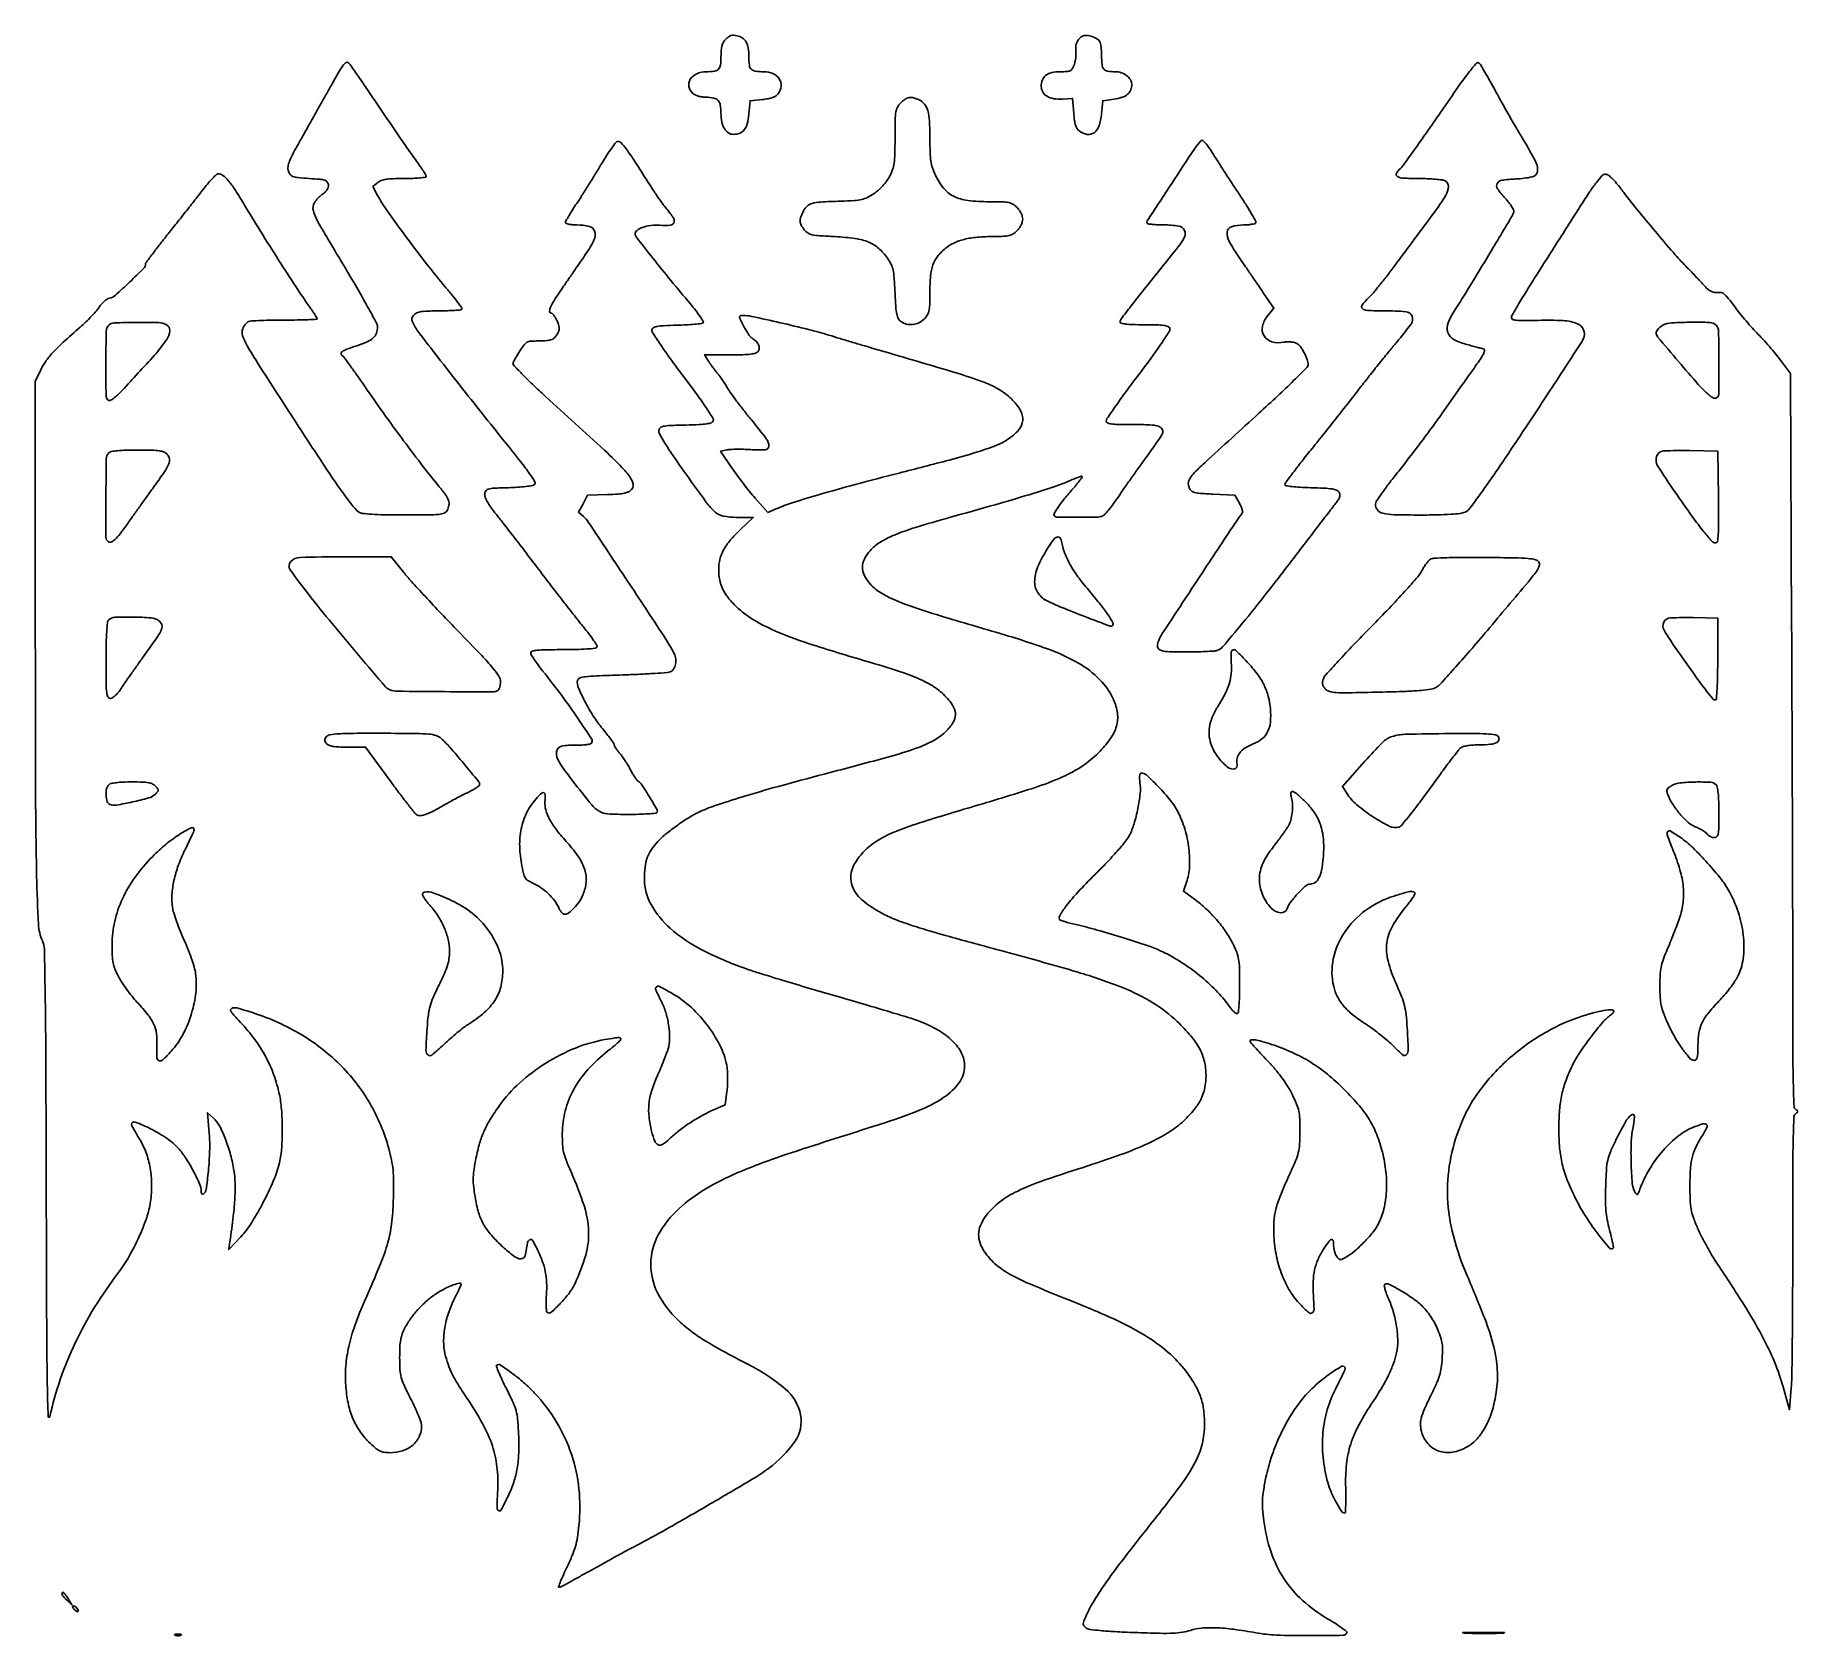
# Model space of a CAD drawing. Extents: x 136 to 895, y 129 to 819.
import ezdxf

# ---------------------------------------------------------------- set-up
doc = ezdxf.new("R2010")
doc.units = 0

msp = doc.modelspace()

# ---------------------------------------------------------------- linework, layer by layer
for points in [[(433.086658, 817.086658, 0.062893), (432.079109, 815.787848, 0.065618), (431.443459, 814.297329, 0.0493), (431.103169, 812.356174, 0.018757), (431, 809.606989, -0.028568), (430.785795, 805.861011, -0.164473), (429.951262, 804.089589, -0.171225), (428.233265, 803.226954, -0.031555), (424.640719, 803, 0.103258), (420.519845, 802.139802, 0.151859), (417.741764, 799.737485, 0.189585), (417.165412, 796.599918, 0.161938), (418.828741, 793.654988, 0.07717), (419.827322, 792.998563, 0.037402), (421.26504, 792.469309, 0.03489), (422.928415, 792.117895, 0.034627), (424.628741, 792, -0.050087), (427.866093, 791.674889, -0.15897), (429.735829, 790.615541, -0.146004), (430.713696, 788.591489, -0.040046), (431, 785.022506, 0.050929), (431.371514, 781.384588, 0.083434), (432.488954, 778.503758, 0.109149), (434.216306, 776.664162, 0.150987), (436.365574, 776, 0.092757), (439.110545, 776.513651, 0.137928), (441.053855, 777.972944, 0.103473), (442.305768, 780.588865, 0.037888), (442.980372, 784.655037), (443.5, 790.5), (448.858381, 791.037977, 0.020497), (451.342983, 791.39078, 0.041267), (453.252151, 791.907928, 0.053766), (454.662878, 792.597134, 0.09467), (455.608381, 793.479107, 0.132806), (456.888645, 796.806491, 0.172704), (456.12179, 799.95655, 0.151208), (453.399268, 802.202734, 0.097729), (449.359281, 803, -0.03126), (445.786686, 803.223574, -0.167755), (444.062711, 804.072166, -0.166208), (443.220612, 805.8085, -0.03055), (443, 809.415859, 0.034452), (442.734506, 813.26435, 0.09468), (441.865108, 815.8314, 0.123371), (440.277643, 817.498787, 0.082216), (437.836658, 818.531925, 0.051373), (436.469721, 818.715734, 0.081776), (435.30284, 818.560593, 0.078615), (434.215621, 818.032353, 0.044082)], [(585.643756, 817.500899, 0.060682), (584.637205, 816.215114, 0.076585), (584.063394, 814.819555, 0.057963), (583.844696, 813.027411, 0.020482), (583.936186, 810.438396, -0.043884), (583.924977, 809.457797, -0.020227), (583.747219, 808.192672, -0.019854), (583.451503, 806.868668, -0.025975), (583.071628, 805.688396, -0.054433), (582.317285, 804.210987, -0.141403), (581.419075, 803.440488, -0.091965), (580.000823, 803.086411, -0.015312), (577.179738, 803, 0.051819), (573.540702, 802.621844, 0.112888), (571.006075, 801.453535, 0.136412), (569.522537, 799.473038, 0.093208), (569, 796.694312, 0.135414), (569.66626, 794.279343, 0.123574), (571.493799, 792.447731, 0.096093), (574.397537, 791.391035, 0.055517), (578.123824, 791.217663), (582.5, 791.5), (583.003861, 785.166566, 0.014639), (583.344328, 782.045692, 0.041826), (583.823754, 779.917184, 0.061953), (584.499377, 778.439717, 0.096998), (585.44499, 777.416566, 0.119451), (588.852653, 776.001486, 0.203897), (591.793178, 776.741246, 0.149427), (593.933584, 779.70542, 0.060058), (594.980372, 784.646444), (595.5, 790.482814), (600.476489, 791.190907, 0.04287), (603.919511, 791.986277, 0.099202), (606.224284, 793.276898, 0.124777), (607.538296, 795.139859, 0.091763), (608, 797.634426, 0.143084), (607.42929, 799.587914, 0.089719), (605.799422, 801.346474, 0.080429), (603.46054, 802.575703, 0.081021), (600.859281, 803, -0.038775), (597.592346, 803.253731, -0.181392), (595.977544, 804.16528, -0.151045), (595.194846, 806.025936, -0.024596), (595, 809.984544, 0.02528), (594.800631, 813.925169, 0.110435), (594.06855, 816.126334, 0.143294), (592.579667, 817.499773, 0.053685), (589.888162, 818.491934, 0.048285), (588.63289, 818.680891, 0.070692), (587.521712, 818.582593, 0.075299), (586.533679, 818.188307, 0.063933)], [(263.456737, 797.851193, -0.000681), (260.746604, 793.004378, -0.000346), (257.324854, 786.91431, -0.000344), (253.785768, 780.635701, -0.000514), (250.684023, 775.154968, 0.004411), (246.797744, 768.161363, 0.028415), (245.070798, 764.507943, 0.06044), (244.420982, 762.104128, 0.120575), (244.61007, 760.154968, 0.079862), (245.43191, 758.636499, 0.144747), (246.565635, 757.81365, 0.063108), (248.594857, 757.372047, 0.006415), (253.519691, 757, -0.006315), (258.217629, 756.646034, -0.055277), (260.262541, 756.235184, -0.146187), (261.29302, 755.531658, -0.135782), (261.805453, 754.35758, -0.097715), (261.747751, 753.273812, -0.079985), (261.286933, 752.206658, -0.063148), (260.396865, 751.135645, -0.033137), (259.053419, 750.038038, 0.099267), (255.803497, 746.578272, 0.216871), (255.345217, 743.048744, 0.05808), (257.832546, 737.388511, 0.002771), (268.41662, 719.554435, -0.003752), (274.005359, 710.095218, -0.005667), (278.716132, 701.767702, -0.002428), (282.614535, 694.608232, -0.124072), (283, 693.078749, -0.086167), (282.528621, 690.363789, -0.123145), (281.176594, 688.339576, -0.08235), (278.578629, 686.665052, -0.022856), (274.030344, 684.940062, 0.009352), (269.650051, 683.412732, 0.068151), (267.691574, 682.36736, 0.286539), (267.320718, 681.455538, 0.21455), (267.942953, 680.535257, -0.095877), (268.537533, 679.987157, -0.001629), (271.172638, 676.385338, -0.004101), (274.200521, 672.145539, -0.002709), (277.613477, 667.22624, 0.005379), (285.392622, 656.140572, 0.003957), (294.240913, 644.019163, 0.003976), (302.723765, 632.777335, 0.009792), (309.176817, 624.698084, -0.013897), (312.311232, 620.707028, -0.075034), (313.600933, 618.278399, -0.129726), (313.765331, 616.237366, -0.078601), (312.964816, 613.934259, -0.180562), (311.726622, 612.843614, -0.066029), (309.41873, 612.295965, -0.023553), (305.047267, 612.059583, -0.00218), (294.214816, 612.031803, -0.003999), (285.998488, 612.112264, -0.011775), (280.351717, 612.345822, -0.011826), (276.383435, 612.698083, -0.141573), (274.97726, 613.281803, -0.060771), (271.825096, 616.502399, -0.010306), (266.731867, 623.449066, -0.007458), (259.408594, 634.219711, -0.001872), (247.798413, 652, -0.000747), (231.746737, 676.865747, -0.013601), (226.858114, 684.937985, -0.045039), (224.863016, 689.319195, -0.176968), (224.901018, 692.239658, -0.044121), (225.385379, 693.238516, -0.038822), (226.056123, 694.183444, -0.040814), (226.801479, 694.942207, -0.086797), (227.505183, 695.363615, -0.077887), (228.68605, 695.616477, -0.003663), (232.764897, 695.813062, -0.005963), (237.629176, 695.953708, -0.004245), (243.081787, 696, 0.003844), (248.418654, 696.041026, 0.006404), (252.911525, 696.167674, 0.001643), (256.778977, 696.339013, 0.400351), (257, 696.570806, 0.142801), (256.886701, 696.959418, 0.002589), (255.707366, 698.789076, 0.006202), (254.285982, 700.911367, 0.004074), (252.599543, 703.320806, -0.010121), (247.736173, 710.451177, -0.002789), (240.378568, 721.860416, -0.002917), (232.549218, 734.310864, -0.004119), (225.730859, 745.5, 0.008482), (221.61539, 752.122864, 0.031461), (218.697072, 756.076413, 0.051996), (216.38277, 758.312094, 0.167599), (214.388173, 759, 0.184462), (213.614914, 758.704677, 0.014956), (212.011296, 757.181867, 0.018559), (210.169356, 755.1816, 0.01316), (208.248957, 752.81061, -0.00241), (205.748386, 749.583896, -0.00071), (201.884069, 744.661167, -0.000713), (197.52256, 739.137511, -0.000767), (193.25, 733.759309, 0.002684), (189.320943, 728.774384, 0.00424), (186.010938, 724.45311, 0.001151), (183.174551, 720.666267, 0.161525), (183, 720.14004, -0.199197), (182.244309, 718.318463, -0.005824), (176.156021, 712.383414, -0.007883), (170.053171, 706.752044, -0.121485), (167.546032, 705.422197, 0.078616), (166.44053, 704.951128, 0.037057), (165.186743, 704.029652, 0.035546), (163.989221, 702.847494, 0.041829), (163.04129, 701.566809, -0.04026), (161.866594, 699.969316, -0.011576), (159.801189, 697.696749, -0.011568), (157.344439, 695.232946, -0.012068), (154.810084, 692.920892, 0.006802), (147.568582, 686.452985, 0.021338), (142.956404, 681.841686, 0.031399), (139.875573, 678.032271, 0.046236), (137.720575, 674.310599), (135.5, 669.5), (135.533074, 561, 0.000714), (135.655049, 490.647576, 0.005031), (136.107882, 456.409142, 0.006687), (136.868453, 435.672855, 0.094967), (138.619231, 428.499984, -0.101846), (139.418782, 425.01903, -0.001897), (139.77686, 406.165589, -0.002734), (140.058341, 377.232404, -0.000453), (140.245316, 321.499984, 0.000372), (140.428547, 264.120516, 0.002965), (140.690023, 237.621518, 0.005571), (141.068823, 223.563299, 0.882024), (141.7935, 223.5, -0.029989), (146.266898, 239.520558, -0.027935), (152.712676, 255.286349, -0.027166), (161.076022, 270.658035, -0.024914), (171.282754, 285.5, 0.033554), (175.890759, 292.45485, 0.02328), (180.175487, 300.858285, 0.023565), (183.517313, 309.277751, 0.047811), (185.176057, 316.200467, 0.036773), (185.665484, 323.59241, 0.041869), (185.020326, 330.655693, 0.043786), (183.256441, 337.225643, 0.048561), (180.417247, 343.150727, -0.004377), (179.107774, 345.359501, -0.00651), (178.003816, 347.31759, -0.00315), (177.101472, 348.992927, -0.122546), (177, 349.400727, -0.52537), (178.56138, 350.476556, -0.026942), (185.210011, 347.523211, -0.029984), (192.3479, 343.323312, -0.063223), (197.179562, 339.102082, -0.038085), (200.388584, 334.883563, -0.021054), (203.674986, 329.301186, -0.018444), (206.333282, 323.841247, -0.104319), (206.999211, 320.690983, 0.04815), (207.062706, 320.036154, 0.104775), (207.259154, 319.573674, 0.181802), (207.549042, 319.375072, 0.201293), (207.883017, 319.4277, 0.223185), (209.131919, 321.342069, 0.00991), (210.097014, 329.409951, 0.017345), (210.653828, 338.024244, 0.026817), (210.476692, 345.478287), (209.777197, 354.5), (212.330005, 352.130732, -0.085307), (214.899174, 348.768417, -0.027713), (217.497624, 343.055305, -0.026966), (219.706706, 336.333552, -0.028998), (221.116731, 329.573323, -0.029721), (221.604338, 324.060746, -0.021242), (221.519612, 317.86723, -0.015488), (220.832075, 309.996156, -0.00579), (219.398042, 299), (218.900319, 295.5), (224.078356, 301, 0.050905), (228.762589, 307.116837, 0.019411), (234.03714, 316.480608, 0.019483), (238.586196, 326.264675, 0.048469), (240.911855, 333.799221, 0.036086), (241.762275, 340.284574, 0.018064), (241.945307, 348.557221, 0.018066), (241.529872, 356.837158, 0.035421), (240.498002, 363.352384, 0.03428), (237.929939, 371.76075, 0.036655), (234.282005, 379.545166, 0.035376), (229.408895, 386.947064, 0.028085), (223.174358, 394.213625, -0.025591), (219.869335, 398.027113, -0.470318), (220.171078, 399.400156, -0.19002), (222.420607, 399.625108, -0.009909), (229.499822, 397.468476, -0.055822), (250.33624, 387.986628, -0.063968), (267.522846, 374.47243, -0.066106), (280.300267, 357.477308, -0.066338), (288.180949, 337.756299, -0.017334), (289.212812, 332.985845, -0.025558), (289.756535, 328.736111, -0.020337), (289.931806, 323.797937, -0.006848), (289.795686, 316.591712, -0.021005), (289.041703, 306.501722, -0.040325), (287.452986, 298.549932, -0.028341), (284.245095, 289.319319, -0.005902), (277.517159, 273.535886, 0.017601), (273.260834, 262.865445, 0.030692), (270.602275, 253.722864, 0.03545), (269.328261, 245.335767, 0.037355), (269.284887, 237, 0.032881), (270.304375, 229.505977, 0.04619), (272.254417, 223.048206, 0.050415), (275.18427, 217.506297, 0.052636), (279.127779, 212.75, 0.013873), (281.997769, 210.099641, 0.060564), (283.906187, 208.802661, 0.081344), (285.783021, 208.193999, 0.037836), (288.343045, 208, 0.076276), (293.753236, 208.830163, 0.09884), (298.144645, 211.238069, 0.108755), (300.988855, 214.936715, 0.110163), (302, 219.470322, 0.084345), (301.744888, 220.971877, 0.011208), (300.609887, 223.99645, 0.012719), (299.079698, 227.547657, 0.010369), (297.267702, 231.269982, -0.008367), (294.408633, 237.084031, -0.044821), (293.196297, 240.397926, -0.051744), (292.676434, 243.66639, -0.013417), (292.529701, 249, -0.010943), (292.626992, 253.58561, -0.03324), (292.9678, 256.684019, -0.043914), (293.648187, 259.203272, -0.034189), (294.80531, 261.79506, -0.0351), (297.467118, 266.055602, -0.030041), (300.830458, 270.141862, -0.029875), (304.681769, 273.819544, -0.033587), (308.802783, 276.858831, -0.024597), (312.235642, 278.820369, -0.03002), (315.627952, 280.294441, -0.030526), (318.343647, 281.101476, -0.482632), (319, 280.579891, -0.103984), (318.908249, 280.143484, -0.003094), (318.141293, 278.428974, -0.006044), (317.196846, 276.417149, -0.004121), (316.076742, 274.152026, 0.035827), (313.536392, 268.073432, 0.038896), (311.972619, 261.858016, 0.041542), (311.461322, 255.905784, 0.058484), (312.067764, 250.617681, 0.025868), (313.364467, 246.154364, 0.031162), (315.05209, 242.12654, 0.024352), (317.555004, 237.628394, 0.008935), (321.507549, 231.520269, -0.021586), (328.376568, 220.292334, -0.045859), (332.472979, 210.974965, -0.052919), (334.457561, 201.96585, -0.039821), (334.777137, 191.818855, 0.005384), (334.496047, 184.29621, 0.27389), (335.184157, 183.060494, 0.427365), (336.255055, 183.368092, 0.007752), (339.216535, 189.229412, 0.033181), (341.662697, 195.248648, 0.037667), (343.169305, 201.290787, 0.034068), (343.847138, 207.981968, 0.020244), (343.785938, 215.998376, 0.010134), (343.351052, 222.347915, 0.043462), (342.689408, 226.078713, 0.042329), (341.3854, 229.68463, 0.009284), (338.514469, 235.625296, -0.007077), (336.724631, 239.287566, -0.01133), (335.312736, 242.468208, -0.005272), (334.223743, 245.158938, -0.298256), (334.328708, 245.662042, -0.354788), (335.830507, 245.818082, -0.013602), (340.767406, 242.400264, -0.021751), (346.050334, 238.160927, -0.024808), (350.707122, 233.65135, -0.05173), (360.150043, 221.190644, -0.055654), (366.56348, 207.350043, -0.055387), (369.787557, 192.375616, -0.050387), (369.798917, 176.56236, -0.015145), (369.141823, 171.54638, -0.030156), (368.264727, 167.639542, -0.0289), (366.89783, 163.762065, -0.012777), (364.67115, 158.80598, 0.006488), (363.102286, 155.428322, 0.011353), (361.903732, 152.586756, 0.005674), (361.012468, 150.255036, 0.522056), (361.190157, 150, 0.104035), (361.656427, 150.098078, 0.007956), (362.829643, 150.636934, 0.010655), (364.216988, 151.337789, 0.007915), (365.719584, 152.168285, -0.00213), (367.482839, 153.169654, -0.001121), (369.682112, 154.3998, -0.001115), (371.940488, 155.649783, -0.001716), (373.900372, 156.720104, 0.001633), (375.917056, 157.821008, 0.000918), (378.359276, 159.170432, 0.000916), (380.820133, 160.541962, 0.001498), (382.900372, 161.714558, -0.003333), (385.12075, 162.95543, -0.00149), (388.058234, 164.560077, -0.001475), (391.175049, 166.238771, -0.002001), (394, 167.735034, 0.007919), (407.730546, 175.217007, 0.00315), (426.339694, 185.898299, 0.002236), (444.437787, 196.547059, 0.024182), (451.512087, 201.229247, 0.082425), (462.861712, 212.856922, 0.202669), (465.288846, 224.306131, 0.171361), (458.7724, 235.416522, 0.057317), (442.856083, 245.990927, -0.006017), (431.374939, 252.025728, -0.016698), (423.505135, 256.630058, -0.022848), (417.551906, 260.777108, -0.02734), (412.364977, 265.224587, -0.084246), (403.674457, 276.915423, -0.121504), (400.758164, 289.408756, -0.121731), (403.987371, 301.808262, -0.084756), (412.965163, 313.230356, -0.049452), (424.203433, 321.540554, -0.034613), (438.265478, 328.660539, -0.020098), (459.388912, 336.594765, -0.004359), (496.5, 348.498843, 0.016811), (515.298173, 355.049218, 0.053822), (527.075741, 361.127827, 0.090432), (533.674367, 367.454642, 0.157391), (535.993411, 374.599962, 0.119122), (534.664677, 380.136972, 0.081367), (530.810089, 385.368252, 0.064524), (524.536042, 390.08387, 0.038153), (516.045672, 394.074644, 0.016527), (512.772993, 395.19587, 0.001248), (503.79991, 397.917795, 0.001721), (493.075217, 401.101646, 0.001308), (481.300777, 404.519653, -0.001801), (469.164373, 408.055696, -0.001935), (457.341061, 411.596556, -0.001829), (447.211005, 414.713595, -0.009191), (441.583688, 416.58184, -0.033197), (422.751372, 424.661853, -0.063022), (409.133818, 433.929101, -0.083705), (400.868586, 444.142565, -0.129043), (398, 455.072326, -0.028932), (398.30368, 460.316172, -0.056116), (399.250396, 464.399781, -0.062225), (400.99807, 467.890181, -0.044692), (403.73556, 471.290457, -0.030558), (407.437965, 474.688396, -0.016327), (412.389028, 478.442819, -0.016327), (417.572454, 481.864779, -0.030674), (422, 484.22361, -0.027217), (429.400459, 487.126066, -0.006838), (441.760536, 491.026385, -0.005957), (457.865681, 495.658856, -0.003125), (478, 501.056303, 0.002635), (502.885595, 507.701285, 0.017848), (515.05097, 511.489751, 0.037099), (522.397944, 514.698286, 0.069643), (527.642607, 518.482049, 0.048564), (530.648078, 521.98078, 0.113713), (531.939447, 525.156636, 0.130861), (531.623971, 528.285267, 0.075088), (529.758613, 531.615141, 0.063078), (524.95714, 536.405898, 0.050351), (518.747206, 540.279133, 0.033238), (509.735213, 543.989962, 0.009844), (495.5, 548.463232, -0.005494), (470.476747, 556.087978, -0.021976), (455.436686, 561.589998, -0.035966), (445.307859, 566.691205, -0.056457), (437.563605, 572.593648, -0.033234), (434.022714, 576.469132, -0.057612), (431.71349, 580.16247, -0.062746), (430.431239, 584.0533, -0.048293), (430, 588.507719, -0.061733), (430.545224, 592.906897, -0.062455), (432.147543, 597.021357, -0.052225), (434.997753, 601.183287, -0.027117), (439.336414, 605.756844), (444.880279, 611), (437.627231, 611, -0.04835), (431.992207, 611.546186, -0.134145), (428.456122, 613.297904, -0.053551), (424.675273, 617.462379, -0.003082), (414.576122, 631.489987, -0.005691), (410.121966, 637.911438, -0.011893), (406.832625, 643.028872, -0.009073), (404.480698, 647.04899, -0.164861), (404.211898, 648.489987, -0.188206), (404.839627, 649.600657, -0.122825), (406.187826, 650.235179, -0.038964), (408.950719, 650.561528, -0.003654), (415.794111, 650.783164, 0.005343), (421.598108, 650.990761, 0.025522), (424.897412, 651.313372, 0.044878), (426.862745, 651.790576, 0.222699), (427.66082, 652.558493, 0.237994), (427.543129, 653.721091, 0.005591), (424.450797, 658.447548, 0.009974), (420.276576, 664.413675, 0.004457), (414.558533, 672.10399, -0.005023), (409.253301, 679.256012, -0.008251), (404.926015, 685.425415, -0.00369), (401.434001, 690.665841, -0.194791), (401.203551, 691.82866, -0.22594), (401.852285, 692.711839, -0.078496), (403.382823, 693.246664, -0.033047), (406.239027, 693.572045, -0.004979), (411.999333, 693.787606, 0.006784), (416.070433, 693.954675, 0.01008), (419.628287, 694.221092, 0.005596), (422.594085, 694.53693, 0.168599), (423.259429, 694.859429, 0.345818), (423.330773, 695.453554, 0.011439), (421.960219, 697.59531, 0.017342), (420.097267, 700.167561, 0.010639), (417.735344, 703.071823, -0.003977), (409.425126, 713.016566, -0.004467), (401.593233, 722.717266, -0.001056), (394.416466, 731.810202, -0.168069), (394, 733.014179, -0.234852), (394.806618, 734.636753, -0.07616), (397.231601, 735.949219, -0.058778), (400.715874, 736.752674, -0.0425), (404.703908, 736.849455, 0.032395), (409.165935, 736.867667, 0.281914), (410.713459, 737.968758, 0.252497), (410.529591, 739.965224, 0.027384), (407.666142, 743.801141, -0.017676), (405.963809, 745.991619, -0.005371), (403.539273, 749.427112, -0.005371), (400.903211, 753.338046, -0.005833), (398.424582, 757.199354, 0.004234), (393.43613, 765.025523, 0.017596), (390.22395, 769.610447, 0.023794), (387.923962, 772.375182, 0.210354), (386.504518, 773, 0.232141), (385.797609, 772.6531, 0.008103), (383.914909, 770.135937, 0.013595), (381.765871, 766.986532, 0.008913), (379.455524, 763.25, -0.003476), (376.885603, 758.990801, -0.002466), (373.946215, 754.247641, -0.002489), (371.094609, 749.746387, -0.005279), (368.832317, 746.29516, 0.006244), (366.980903, 743.458829, 0.008989), (365.419493, 740.899726, 0.005398), (364.17624, 738.723647, 0.127757), (364, 738.04516, 0.311724), (364.282976, 737.635377, 0.037035), (365.400271, 737.304335, 0.033444), (366.949736, 737.074672, 0.020074), (368.80887, 737, -0.061232), (374.278967, 736.327587, -0.263094), (376.572041, 734.151834, -0.192479), (376.263127, 730.446978, -0.034624), (372.677441, 724.365109, -0.000254), (370.97716, 721.892799, -0.000087), (368.505253, 718.303741, -0.000086), (365.773978, 714.341027, -0.000099), (363.167602, 710.562521, 0.007647), (359.438805, 704.978314, 0.036063), (357.587893, 701.601144, 0.100905), (357.155596, 699.739197, 0.422145), (357.875097, 699, -0.2051), (358.304882, 698.81596, -0.028339), (358.948842, 698.059065, -0.028682), (359.64352, 697.023657, -0.020646), (360.301541, 695.796818, -0.026485), (360.998241, 694.140028, -0.063796), (361.28501, 692.84356, -0.079731), (361.206276, 691.70192, -0.064104), (360.77674, 690.546818, -0.056845), (359.505573, 688.679217, -0.117139), (358.082122, 687.649193, -0.080502), (355.995026, 687.154954, -0.017237), (352.262545, 687.015313, 0.017244), (349.016843, 686.893839, 0.103021), (347.397123, 686.432968, 0.110532), (346.149946, 685.376717, 0.021211), (344.451953, 682.923889, 0.00505), (343.430813, 681.269514, 0.005804), (342.490471, 679.669343, 0.005254), (341.723957, 678.296344, 0.033077), (341.387905, 677.568482, 0.287296), (341.55939, 676.691558, 0.004582), (345.20886, 672.865667, 0.010096), (349.800266, 668.326838, 0.005599), (355.573748, 662.967125, -0.001507), (380.76755, 639.959856, -0.020766), (389.516717, 631.224526, -0.07093), (392.916004, 626.288077, -0.30851), (392.455701, 622.95105, -0.097885), (391.173865, 621.996501, -0.059667), (389.379378, 621.390372, -0.034822), (386.655359, 621.015016, -0.008513), (382.128644, 620.787163), (373.5, 620.5), (371.536599, 616.833094), (369.573197, 613.166189), (371.729042, 611.333094, -0.069944), (373.97518, 608.805328, -0.000442), (390.7198, 583.575131, -0.001176), (406.331671, 559.8857, -0.02224), (410.868406, 552.245885, -0.096896), (411.531066, 550.090015, -0.080263), (411.398424, 547.687924, -0.086941), (410.552563, 545.623057, -0.152212), (409.159753, 544.434467, -0.082945), (407.9157, 544.131565, -0.002342), (402.409664, 543.753047, -0.004715), (395.9077, 543.398183, -0.003217), (388.511446, 543.112109, 0.002144), (377.29581, 542.702405, 0.020606), (372.53487, 542.311089, 0.052271), (370.066376, 541.739194, 0.268607), (369.182019, 540.71831, 0.148404), (369.504591, 537.675657, 0.019501), (372.299718, 531.727277, 0.0233), (375.972895, 525.383727, 0.030664), (379.926799, 519.992238, -0.006549), (381.870696, 517.593188, -0.009631), (383.509747, 515.430927, -0.005463), (384.825355, 513.581976, -0.153055), (385, 513.024809, 0.127948), (385.128262, 512.531788, 0.015848), (385.70426, 511.572447, 0.017869), (386.479395, 510.45901, 0.013907), (387.39748, 509.304207, -0.020746), (388.473476, 507.912121, -0.010029), (389.73874, 506.048639, -0.009927), (390.981511, 504.051185, -0.014058), (392.00105, 502.222489, 0.011528), (392.918707, 500.556774, 0.014287), (393.851752, 499.052436, 0.012631), (394.695221, 497.843038, 0.096034), (395.203399, 497.374292, -0.108757), (396.905319, 495.723215, -0.009261), (400.186727, 490.551293, -0.005475), (403.439347, 485.074386, -0.276363), (403.422171, 483.87407, -0.23572), (402.85646, 483.523926, -0.005213), (399.557887, 483.256758, -0.010706), (395.609026, 483.063183, -0.006892), (391.025749, 483, -0.013399), (382.140959, 483.238133, -0.123195), (378.483269, 484.364569, -0.086496), (375.277742, 487.15605, -0.004878), (367.048765, 497.5, -0.020347), (361.217417, 505.641151, -0.169463), (360.132824, 509.976468, -0.329394), (362.25707, 512.364557, -0.062039), (368.446112, 512.882441, 0.018645), (370.673784, 512.875424, 0.023521), (372.728116, 513.042538, 0.022618), (374.397013, 513.334911, 0.142641), (375.146131, 513.746131, 0.353837), (375.31645, 515.358842, 0.004826), (369.460383, 524.20785, 0.011627), (362.370801, 534.190898, 0.008669), (354.109314, 544.877459, -0.009744), (352.152208, 547.420325, -0.013403), (350.500861, 549.784724, -0.010056), (349.230601, 551.798492, -0.136498), (349, 552.627459, -0.344673), (349.558167, 553.340971, -0.036259), (351.789266, 553.725387, -0.020797), (355.680807, 553.945686, -0.00374), (362.940983, 554, 0.005861), (368.679495, 554.067272, 0.011591), (373.229239, 554.279561, 0.006921), (376.806841, 554.57952, 0.234073), (377.511607, 555.018781, 0.280087), (377.51679, 555.719521, 0.010811), (376.079904, 558.00934, 0.016539), (374.156294, 560.731934, 0.010588), (371.753547, 563.768781, -0.00557), (368.450545, 567.858441, -0.001626), (363.460088, 574.222704, -0.001634), (357.888381, 581.42445, -0.00175), (352.490458, 588.5, 0.001017), (347.166277, 595.500146, 0.001018), (341.815929, 602.475583, 0.000994), (337.122086, 608.544371, 0.004054), (334.23197, 612.204113, -0.012076), (331.817154, 615.364948, -0.029075), (330.228529, 617.842856, -0.039147), (329.326755, 619.789997, -0.124723), (329.174436, 621.204113, -0.13589), (329.739931, 622.501694, -0.162186), (330.859445, 623.216288, -0.050467), (333.18325, 623.557263, -0.003958), (339.443989, 623.788552, 0.009325), (343.344025, 623.974563, 0.012878), (346.833711, 624.296742, 0.009485), (349.702993, 624.691685, 0.135055), (350.636591, 625.113361, 0.3706), (350.823978, 626.216526, 0.016419), (348.549603, 629.730792, 0.014589), (344.644471, 635.015356, 0.003229), (337.635871, 643.824809, -0.001594), (328.259164, 655.532051, -0.001362), (318.451741, 667.926518, -0.001391), (309.008594, 679.996633, -0.002022), (300.75, 690.702479, -0.058137), (298.022048, 695.28581, -0.303238), (298.489388, 698.039405, -0.181519), (301.737253, 699.627174, -0.023897), (309.533333, 700, 0.006497), (313.079393, 700.046078, 0.009755), (316.17056, 700.18681, 0.005137), (318.756456, 700.38184, 0.176769), (319.302615, 700.635948, 0.364868), (319.345789, 701.138604, 0.005238), (317.454751, 703.762339, 0.01153), (315.071326, 706.845766, 0.007), (312.118982, 710.385948, -0.012253), (304.723577, 719.445675, -0.005608), (295.50116, 731.605497, -0.004612), (286.886488, 743.459658, -0.031095), (283.047803, 749.622889), (280.955467, 753.5), (283.088518, 755.25, -0.08524), (284.622063, 756.121952, -0.04909), (286.686862, 756.646609, -0.029871), (289.721364, 756.923525, -0.00782), (294.610784, 757, 0.008892), (298.210784, 757.064024, 0.014736), (301.241918, 757.261435, 0.008409), (303.687672, 757.534838, 0.37716), (304, 757.889991, 0.138958), (303.836646, 758.466424, 0.005238), (302.628668, 760.38137, 0.009095), (301.120339, 762.627118, 0.006239), (299.331637, 765.121505, -0.006286), (296.81589, 768.630464, -0.001456), (292.67488, 774.599386, -0.001503), (287.94711, 781.500918, -0.00147), (283.225912, 788.481514, 0.001406), (278.750509, 795.100511, 0.002059), (274.771928, 800.897733, 0.00098), (271.356841, 805.809611, 0.037343), (270.507368, 806.851193, 0.343036), (269.564942, 806.994662, 0.09943), (268.37091, 805.972401, 0.034053), (266.610913, 803.380169, 0.004974)], [(741.031231, 785.44851, -0.001916), (734.984663, 776.705848, -0.002818), (729.599161, 769.074462, -0.00132), (724.961675, 762.617128, -0.052492), (723.79552, 761.314948, 0.080409), (722.079283, 759.169736, 0.416374), (722.450391, 757.853417, 0.116605), (724.980281, 757.140277, 0.010649), (731.565741, 757, -0.009952), (735.370212, 756.924267, -0.012492), (738.889735, 756.695915, -0.010698), (741.80944, 756.369989, -0.08995), (743.065741, 755.964816, -0.290243), (744.439255, 753.53467, -0.122121), (743.30572, 749.784941, -0.024998), (738.415044, 742.426373, -0.001287), (721.375779, 719.5, -0.004666), (718.003216, 715.073273, -0.005199), (714.666603, 710.868479, -0.004819), (711.752128, 707.343088, -0.027106), (710.078184, 705.562909, 0.034581), (707.223142, 702.434323, 0.408146), (707.378991, 700.947508, 0.165228), (709.519745, 700.132317, 0.009087), (716.8, 700, -0.020607), (726.182574, 699.613138, -0.284396), (728.800403, 697.677939, -0.259016), (728.370656, 694.30789, -0.017817), (722.192976, 686.5, 0.004932), (718.954448, 682.616815, 0.002194), (714.758631, 677.437466, 0.002171), (710.36472, 671.915729, 0.002934), (706.443079, 666.882862, -0.002222), (702.182469, 661.398884, -0.00107), (696.675467, 654.406154, -0.001061), (690.901506, 647.138381, -0.00152), (685.75, 640.72239, 0.00332), (681.246272, 635.071645, 0.005183), (677.451563, 630.140732, 0.001694), (674.239194, 625.84556, 0.161064), (674, 625.122279, 0.36478), (674.401747, 624.644883, 0.01301), (676.953054, 624.270624, 0.016564), (680.443616, 623.967903, 0.007004), (685.143347, 623.782751, -0.005479), (691.011279, 623.569491, -0.027183), (694.295231, 623.23456, -0.050527), (696.275208, 622.714287, -0.16424), (697.313295, 621.868801, -0.086078), (697.688003, 620.957197, -0.108245), (697.690377, 620.046437, -0.08063), (697.288502, 619.02235, -0.030095), (696.419947, 617.73918, 0.000392), (695.131445, 616.059732, 0.000024), (691.270753, 611.018995, 0.000035), (686.673011, 605.014453, 0.000026), (681.586872, 598.370378, -0.002401), (666.406819, 578.734471, -0.006658), (655.483053, 565.121262, -0.004042), (647.136549, 555.164069, -0.151917), (644.680669, 553.612156, -0.049647), (643.277708, 553.38169, -0.004794), (639.826665, 553.195097, -0.006056), (635.69825, 553.061628, -0.004749), (631.218615, 553.013655, -0.009517), (623.237051, 553.155928, -0.10122), (620.096079, 553.91995, -0.29958), (619.103347, 555.545367, -0.098737), (619.775237, 558.406045, -0.038525), (621.174555, 560.940077, -0.000203), (636.734932, 584.589185, -0.000487), (651.515429, 606.985606, -0.01456), (655.415527, 612.525247, 0.149763), (655.682026, 613.266278, 0.068284), (655.590218, 614.301613, 0.050331), (655.154033, 615.594519, 0.025421), (654.36391, 617.124192), (652.396765, 620.5), (642.968771, 621, -0.004517), (636.859739, 621.37935, -0.05979), (634.645716, 621.806271, -0.155453), (633.440458, 622.66374, -0.076897), (632.546508, 624.337689, -0.185663), (632.623765, 626.900862, -0.092173), (634.435885, 629.660105, -0.016376), (639.434908, 634.537848, -0.000415), (662.775212, 655.829978, 0.003498), (670.91125, 663.344476, 0.00554), (677.765219, 669.908341, 0.001652), (683.605342, 675.664579, 0.199934), (684, 676.612097, 0.084576), (683.595164, 678.988307, 0.036934), (682.312268, 681.929253, 0.036401), (680.655398, 684.584148, 0.112646), (679.070644, 685.962193, 0.067917), (678.019902, 686.35263, 0.032798), (676.598956, 686.574036, 0.031552), (675.050016, 686.614188, 0.037086), (673.591283, 686.451147, -0.113898), (668.423465, 686.66508, -0.191832), (665.009723, 689.245453, -0.195828), (664.346037, 693.418459, -0.118162), (666.621192, 697.961659), (669.242384, 701.076769), (664.690624, 707.788385, 0.000946), (662.550898, 710.93062, 0.000479), (659.846084, 714.878463, 0.000476), (657.046446, 718.948004, 0.000711), (654.590408, 722.5, -0.022538), (649.980922, 729.830704, -0.156967), (649.13058, 733.923298, -0.300252), (651.038414, 736.235315, -0.074515), (656.140983, 737, 0.016924), (657.995749, 737.062797, 0.023567), (659.645709, 737.253072, 0.021326), (660.954518, 737.524633, 0.194912), (661.414415, 737.861521, 0.269649), (661.431618, 738.50312, 0.004678), (659.663888, 741.668461, 0.010434), (657.444058, 745.375551, 0.006587), (654.707479, 749.611521, -0.001607), (651.621574, 754.285427, -0.001296), (648.33481, 759.326969, -0.001309), (645.324109, 763.998071, -0.003365), (643.17923, 767.395182, 0.011457), (641.276299, 770.303739, 0.030675), (639.75189, 772.253373, 0.043506), (638.581864, 773.362989, 0.381362), (637.92573, 773.32573, 0.049996), (635.116178, 769.890155, 0.001599), (625.227366, 754.874814, 0.00039), (614.672669, 738.708712, 0.2894), (614.659039, 737.75, 0.222577), (615.109292, 737.452693, 0.010446), (616.963368, 737.220312, 0.01556), (619.242647, 737.054373, 0.01039), (621.859017, 737, -0.038481), (628.222984, 736.509487, -0.244871), (630.751125, 734.650101, -0.249258), (630.651005, 731.54145, -0.039638), (627.092425, 726.339798, 0.000726), (614.231378, 710.363103, 0.004397), (607.649113, 702.012511, 0.00331), (603.475251, 696.5461, 0.15736), (603.026471, 695.25, 0.343921), (603.480678, 694.641635, 0.03676), (605.329225, 694.279432, 0.02405), (608.379392, 694.059714, 0.005955), (613.393011, 694, -0.005521), (618.862586, 693.939606, -0.029058), (621.855132, 693.69914, -0.057016), (623.592721, 693.251401, -0.212695), (624.372378, 692.471982, -0.237278), (624.251179, 691.258325, -0.006153), (621.181466, 686.550154, -0.010215), (616.944797, 680.495027, -0.004227), (610.979367, 672.472737, 0.003652), (605.621473, 665.284733, 0.005638), (601.106439, 658.986585, 0.002075), (597.318913, 653.527362, 0.151747), (597, 652.500754, 0.301395), (597.515186, 651.723723, 0.067054), (599.132387, 651.283203, 0.02862), (602.194381, 651.053697, 0.004397), (608.3, 651, -0.009715), (615.823598, 650.853808, -0.063131), (619.552813, 650.233029, -0.195212), (621.088925, 648.999398, -0.221386), (621.225502, 647.128145, -0.055424), (620.700489, 646.103787, -0.003623), (618.839878, 643.334518, -0.005228), (616.558801, 640.065962, -0.003877), (613.97235, 636.5, 0.002985), (611.05921, 632.498666, 0.00202), (607.784652, 627.904962, 0.002035), (604.656343, 623.44025, 0.004063), (602.225002, 619.878593, -0.010184), (600.147419, 616.913746, -0.013545), (598.13318, 614.311325, -0.010816), (596.364707, 612.242965, -0.119403), (595.474512, 611.628593, -0.086557), (592.776308, 611.099246, -0.005363), (584.589895, 611.014794, -0.003034), (576.041019, 611.070175, -0.195654), (574.696212, 611.637122, -0.337287), (574.559387, 612.646072, -0.020844), (576.262403, 615.377565, -0.021787), (578.926421, 618.935156, -0.009729), (582.721989, 623.388965, 0.007576), (584.35655, 625.290354, 0.012486), (585.672605, 626.951655, 0.00611), (586.705523, 628.360134, 0.366713), (586.681417, 628.651916, 0.282157), (586.364746, 628.727863, 0.005941), (584.772821, 628.188782, 0.011956), (582.882135, 627.47214, 0.007543), (580.709241, 626.550117, -0.024476), (574.478681, 624.151803, -0.005666), (563.765913, 620.753588, -0.004675), (549.170357, 616.453837, -0.001976), (529.5, 610.942361, 0.006868), (514.78369, 606.66324, 0.024734), (505.593249, 603.34835, 0.039286), (499.469216, 600.205472, 0.074737), (495.25, 596.638066, 0.063334), (492.792769, 592.993532, 0.115602), (491.956554, 589.524446, 0.116817), (492.751632, 586.070079, 0.065525), (495.15998, 582.470574, 0.082537), (500.470769, 578.126859, 0.038088), (508.553283, 574.275018, 0.018633), (522.130417, 569.604433, 0.002876), (549.445198, 561.503627, -0.01426), (571.199159, 554.509443, -0.045065), (585.103553, 548.138287, -0.068317), (594.1742, 541.154256, -0.087852), (600.132659, 532.5, -0.074835), (601.822728, 526.585233, -0.101322), (601.418248, 521.056076, -0.086737), (598.754866, 515.514452, -0.042265), (593.649749, 509.521138, -0.048447), (586.572386, 503.751452, -0.042427), (578.204602, 499.154674, -0.026186), (566.046862, 494.506506, -0.006255), (545.371321, 488.103918, 0.002456), (519.64032, 480.349533, 0.017514), (507.344407, 476.101517, 0.036798), (499.79048, 472.533906, 0.055035), (493.875525, 468.26858, 0.091326), (488.022041, 460.631286, 0.185769), (487.245544, 453.223399, 0.153806), (491.724506, 446.206772, 0.058359), (501.548863, 439.75809, 0.029155), (507.773957, 437.082169, 0.0121), (516.458214, 434.170659, 0.007413), (529.4135, 430.38266, 0.001784), (551, 424.499707, -0.005387), (584.755748, 415.038461, -0.024416), (604.066995, 408.361937, -0.041515), (617.034838, 401.861402, -0.053064), (627.63735, 393.739537, -0.02639), (633.471247, 387.580789, -0.053681), (637.221713, 382.078584, -0.064323), (639.295362, 376.611992, -0.05859), (640, 370.61938, -0.049), (639.463029, 365.153203, -0.064583), (637.866259, 360.411608, -0.058308), (634.96317, 355.885385, -0.031631), (630.450552, 351.041678, -0.051437), (623.879729, 345.997123, -0.029655), (615.083985, 341.275348, -0.022205), (603.249695, 336.424954, -0.009418), (587, 330.93631, 0.007897), (568.424645, 324.725018, 0.032481), (557.51831, 320.069752, 0.053392), (550.324315, 315.407199, 0.065591), (544.826132, 309.599962, 0.063352), (542.762934, 305.82814, 0.089471), (542.020457, 302.079573, 0.089688), (542.635101, 298.314616, 0.063964), (544.568238, 294.494584, 0.062492), (549.013397, 289.437125, 0.051975), (554.840575, 285.267664, 0.029206), (564.024955, 280.730832, 0.005834), (580.949855, 273.798464, -0.01199), (600.262529, 265.609016, -0.030272), (613.757444, 258.487684, -0.040857), (623.597608, 251.346804, -0.052987), (631.235329, 243.238052, -0.027398), (635.160762, 237.436183, -0.049276), (637.614264, 232.245912, -0.051669), (638.934198, 226.848933, -0.033564), (639.38059, 220.437357, -0.060829), (638.338753, 211.731259, -0.063413), (635.234312, 203.661932, -0.03709), (628.831462, 193.629982, -0.007625), (615.992306, 177, 0.003916), (604.82067, 162.749713, 0.010572), (597.183855, 152.404557, 0.014632), (591.914204, 144.457075, 0.033674), (588.546457, 138.126691, 0.008654), (587.384472, 135.410865, 0.087831), (587.127457, 134.215398, 0.181887), (587.407828, 133.378567, 0.064163), (588.340428, 132.493023, 0.125236), (589.892941, 131.868971, 0.009711), (594.380846, 131.356935, 0.010451), (600.599977, 130.900393, 0.003968), (609.293971, 130.51377, 0.003039), (620.003227, 130.187811, 0.015825), (625.911008, 130.230929, 0.028751), (629.896429, 130.616447, 0.044355), (633.254757, 131.447435, -0.062617), (637.965269, 132.432497, -0.029628), (644.180593, 132.56826, -0.023757), (651.939335, 131.907919, -0.012492), (661.5, 130.390592, 0.036278), (670.330845, 129.416605, 0.010031), (684.293154, 129.175535, 0.003276), (699.074663, 129.313716, 0.330578), (700.620859, 130.5, 0.305628), (700.433815, 131.073243, 0.009071), (698.308234, 132.66919, 0.015188), (695.607685, 134.499009, 0.009533), (692.347599, 136.48022, -0.052674), (681.597454, 144.355581, -0.064095), (673.51269, 153.852113, -0.063182), (668.014612, 165.203294, -0.049188), (664.931502, 178.577668, -0.011853), (664.374176, 183.888199, -0.032326), (664.312886, 187.664, -0.030071), (664.737988, 191.565845, -0.009138), (665.843797, 197.41277, -0.028261), (668.136514, 205.972725, -0.026312), (671.425395, 214.431719, -0.026473), (675.560015, 222.444649, -0.029595), (680.381932, 229.670263, -0.040534), (685.731911, 235.664553, -0.030213), (692.510372, 241.382123, -0.032302), (698.414626, 245.214348, -0.573203), (700, 244.28581, -0.109026), (699.890164, 243.788085, -0.002405), (698.835115, 241.542358, -0.005351), (697.554071, 238.921986, -0.003577), (696.034435, 235.949304, 0.049629), (692.275282, 226.552475, 0.048422), (690.402128, 216.520919, 0.046783), (690.461753, 205.998029, 0.040627), (692.441132, 195.143526, 0.037165), (693.862052, 191.073356, 0.024526), (696.059733, 186.628862, 0.017189), (698.406953, 182.736392, 0.252951), (699.764188, 181.997962, 0.398897), (700.052628, 182.270107, 0.004284), (700.191818, 185.243448, 0.010402), (700.253931, 188.811103, 0.006236), (700.186681, 193.049287, -0.033215), (700.571943, 203.164768, -0.05124), (702.368048, 211.723096, -0.047438), (705.989849, 220.193461, -0.02403), (712.027867, 230.110308, 0.015354), (715.709593, 235.927599, 0.021212), (718.623323, 241.375443, 0.023846), (720.763917, 246.423949, 0.035536), (722.099727, 251.029408, 0.05647), (722.612278, 256.219275, 0.034039), (722.102575, 262.388632, 0.032661), (720.698004, 268.796553, 0.036404), (718.505939, 274.73065, -0.01714), (717.643803, 276.814081, -0.028844), (717.083993, 278.621219, -0.029197), (716.821716, 280.027753, -0.293844), (717.067104, 280.541472, -0.258163), (718.70565, 280.620644, -0.014472), (723.374161, 278.154724, -0.022049), (728.297186, 275.075184, -0.029686), (732.441488, 271.84259, -0.033804), (734.391169, 269.877364, -0.024675), (736.288418, 267.455394, -0.023784), (738.016478, 264.745117, -0.024558), (739.459379, 261.911166, -0.016812), (740.95521, 258.253574, -0.045606), (741.684023, 255.551359, -0.044363), (741.921368, 252.719714, -0.01522), (741.775232, 248.602946, -0.021183), (741.343648, 244.632696, -0.034398), (740.605452, 241.32235, -0.030751), (739.356139, 237.896201, -0.013327), (737.298328, 233.5, 0.010586), (734.195885, 226.965645, 0.044188), (732.770016, 222.853699, 0.071634), (732.439672, 219.640445, 0.069662), (733.022429, 216.43204, 0.114719), (736.115094, 211.356101, 0.132768), (740.98362, 208.496033, 0.121629), (746.977457, 208.345638, 0.087268), (753.197349, 210.910201, 0.08035), (757.294904, 214.544318, 0.052724), (760.75692, 219.833533, 0.046604), (763.409324, 226.453694, 0.035747), (765.083892, 234.068373, 0.050797), (765.504126, 243.723509, 0.046731), (764.005044, 253.54891, 0.031566), (760.089914, 265.859721, 0.009299), (752.562634, 284.191761, -0.037916), (746.586507, 301.502341, -0.05284), (744.12253, 317.691429, -0.055824), (745.157553, 333.333362, -0.04982), (749.61448, 349, -0.070749), (758.941619, 365.366669, -0.055894), (773.157722, 380.000558, -0.054949), (790.549442, 391.355777, -0.062694), (809.256159, 398.044808, -0.016946), (813.299876, 398.798596, -0.110338), (815.350976, 398.65606, -0.504412), (815.640693, 397.855639, -0.093453), (814.346751, 396.53032, 0.063869), (810.971916, 393.457586, 0.01332), (805.93993, 387.209648, 0.01474), (801.082644, 380.433093, 0.032976), (797.900273, 374.957709, 0.027038), (795.136255, 368.5369, 0.035248), (793.356609, 362.393641, 0.032777), (792.375151, 355.718002, 0.01921), (792.035622, 347.644345, 0.0231), (792.388602, 339.358845, 0.035869), (793.531261, 332.299561, 0.035735), (795.675049, 325.457113, 0.022708), (799.084728, 317.831485, 0.024232), (803.411388, 310.174493, 0.020999), (808.657071, 302.584986, 0.012956), (813.735413, 296.210194, 0.439873), (815.468269, 296.134935, 0.246626), (815.583074, 296.503722, 0.004302), (815.173904, 298.626581, 0.009771), (814.617251, 301.132845, 0.00622), (813.876477, 304.027436, -0.018679), (812.885152, 308.346276, -0.025491), (812.338657, 312.301462, -0.021174), (812.140122, 316.811693, -0.008447), (812.234466, 323, -0.007121), (812.562363, 330.064824, -0.037321), (813.08644, 333.916683, -0.046544), (814.131676, 337.261788, -0.014982), (816.280894, 342, -0.011636), (820.694271, 350.49656, -0.108365), (823.39709, 353.589226, -0.631408), (824.651761, 352.920465, -0.043743), (823.950879, 347.67111, 0.047386), (823.201846, 341.732213, 0.015192), (823.198489, 332.831861, 0.011885), (823.669602, 324.079291, 0.108592), (824.767871, 320.450348, 0.024252), (825.457568, 319.347102, 0.367375), (825.862319, 319.239666, 0.186627), (826.250056, 319.649989, 0.008335), (826.970641, 321.5, -0.047071), (831.14589, 330.169372, -0.043319), (836.971053, 338.16742, -0.045653), (843.65383, 344.563565, -0.07701), (850.377153, 348.399934, -0.018646), (853.981212, 349.624439, -0.190726), (855.521976, 349.49053, -0.384311), (855.915214, 348.486698, -0.04774), (854.790749, 346.193301, 0.016967), (851.306328, 340.069899, 0.053695), (849.575818, 335.688001, 0.051634), (848.783192, 330.947141, 0.01483), (848.53866, 323.5, 0.007696), (848.62076, 316.784413, 0.036877), (849.007931, 312.976839, 0.044003), (849.922453, 309.58018, 0.014013), (851.862061, 304.709582, 0.015554), (853.517345, 301.176196, 0.008621), (855.743641, 296.966438, 0.008591), (858.147561, 292.776426, 0.013698), (860.360143, 289.289678, -0.007558), (871.719825, 271.864918, -0.01774), (879.535752, 258.43731, -0.023153), (884.956309, 247.081809, -0.031002), (888.729974, 236.313973), (891.5, 226.5), (892.192443, 236, 0.014529), (892.462785, 242.181687, 0.00116), (892.664407, 258.533537, 0.001569), (892.798469, 278.044633, 0.001203), (892.826761, 299.369487, -0.00086), (892.845316, 328.337679, -0.005379), (893.039674, 343.151903, -0.003728), (893.339786, 352.726832, -0.244541), (894.134318, 354.119487, 0.032611), (894.814449, 354.623625, 0.215807), (894.991166, 354.996441, 0.222694), (894.825172, 355.367454, 0.034705), (894.16488, 355.861624, -0.243394), (893.401413, 357.194458, -0.004012), (893.095394, 366.019545, -0.005779), (892.891651, 379.530191, -0.000999), (892.852678, 405.111624, 0.000709), (892.828402, 430.841424, 0.000193), (892.716691, 471.527227, 0.000195), (892.55419, 517.68757, 0.000202), (892.357559, 563.257658), (891.839522, 673.015315), (887.521728, 678.757658, 0.011348), (885.449433, 681.387239, 0.005909), (882.753271, 684.575687, 0.005872), (879.907228, 687.784877, 0.008917), (877.351967, 690.5, -0.011015), (874.819522, 693.213607, -0.007417), (872.044015, 696.416594, -0.007472), (869.44963, 699.597167, -0.01468), (867.5, 702.216066, 0.017025), (865.858531, 704.399567, 0.023658), (864.234375, 706.229178, 0.021475), (862.799538, 707.578153, 0.193802), (862, 707.850911, -0.033842), (859.519538, 707.88456, -0.083346), (857.75923, 708.329415, -0.079756), (856.194936, 709.338744, -0.029099), (854.334766, 711.21751, 0.005982), (852.95892, 712.741957, 0.002729), (851.127004, 714.701974, 0.002702), (849.174185, 716.746381, 0.003716), (847.395461, 718.561309, -0.015933), (842.237975, 724.0876, -0.004411), (834.499113, 733.087445, -0.004656), (826.494513, 742.745169, -0.008028), (820.038279, 750.949715, 0.008542), (816.927606, 754.894375, 0.030687), (814.75194, 757.247765, 0.049456), (813.101324, 758.540577, 0.181587), (811.824289, 758.807887, 0.176071), (810.564187, 758.117057, 0.016055), (808.252834, 755.30876, 0.016142), (805.317626, 751.234016, 0.006528), (801.569791, 745.5, -0.000151), (797.640795, 739.318092, -0.000072), (792.565876, 731.341042, -0.000071), (787.250806, 722.991757, -0.0001), (782.51282, 715.554611, 0.003359), (778.36618, 708.951094, 0.005079), (774.853966, 703.142494, 0.002111), (771.926568, 698.140015, 0.114263), (771.606324, 697.09625, 0.319136), (772.081113, 696.317798, 0.075414), (773.640611, 695.911713, 0.02861), (776.721059, 695.766853, 0.003845), (783.208137, 695.883007, -0.019069), (793.948747, 695.748323, -0.082935), (800.144559, 694.387754, -0.206408), (802.731563, 691.783332, -0.202007), (802.643827, 688.082818, -0.037779), (801.646783, 686.248492, -0.000549), (794.916323, 675.851232, -0.001506), (787.054129, 663.814394, -0.000993), (777.943655, 650.01754, -0.002049), (766.771941, 633.320905, -0.006768), (759.218302, 622.451343, -0.005348), (753.691391, 614.895669, -0.125915), (751.646602, 613.24875, -0.07832), (749.608875, 612.682145, -0.01254), (745.480181, 612.310357, -0.011284), (739.860439, 612.073277, -0.004899), (732.381518, 612, -0.005807), (721.036307, 612.131775, -0.05353), (716.166135, 612.769413, -0.163747), (713.887257, 614.203738, -0.176179), (713.023918, 616.678571, -0.145206), (713.386212, 617.843466, -0.005539), (715.980828, 621.627882, -0.009536), (719.219825, 626.059545, -0.006532), (723.056406, 630.969538, 0.005273), (727.590175, 636.741758, 0.002965), (732.979477, 643.840943, 0.002958), (738.336305, 651.073696, 0.004832), (742.782487, 657.276673, -0.000323), (746.815785, 663.012147, -0.000313), (750.898737, 668.802562, -0.000309), (754.497153, 673.892359, -0.001157), (756.766403, 677.082225, 0.011206), (758.586149, 679.752243, 0.034359), (759.648922, 681.66508, 0.058174), (760.074679, 682.940335, 0.379051), (759.766403, 683.480466, 0.014878), (758.969662, 683.724989, 0.001611), (757.112506, 684.228596, 0.001976), (754.896509, 684.81248, 0.001592), (752.510214, 685.423061, -0.060625), (746.840362, 687.611852, -0.190004), (744.239066, 690.664439, -0.178953), (744.338278, 694.80735, -0.052988), (747.33779, 700.513348, 0.010615), (751.789876, 707.480291, 0.00127), (761.26284, 723.111003, 0.00044), (771.421221, 740.002792, 0.043564), (772.638846, 742.50123, 0.20803), (772.604122, 743.293466, 0.026129), (771.752286, 744.829813, 0.027176), (770.48511, 746.631935, 0.019385), (768.884458, 748.509522, -0.034176), (765.611032, 752.587524, -0.288039), (765.504837, 754.83728, -0.233064), (767.565179, 756.244167, -0.024344), (773.562705, 756.800438, 0.040648), (780.574553, 757.68193, 0.30581), (782.78729, 759.959647, 0.167768), (782.145804, 764.063237, 0.013118), (776.619982, 773.855917, -0.003439), (773.766142, 778.692242, -0.002079), (770.449288, 784.457676, -0.002083), (767.202847, 790.210979, -0.003657), (764.57254, 795, 0.003783), (762.31298, 799.111542, 0.005176), (760.212473, 802.776519, 0.003437), (758.399935, 805.816443, 0.059088), (757.688269, 806.728575, 0.432431), (756.569609, 806.699368, 0.016067), (753.561564, 803.100911, 0.013247), (749.012541, 796.960957, 0.002477)], [(508.454545, 789.545455, 0.068913), (507.057037, 787.698662, 0.08679), (506.349068, 785.678219, 0.037217), (506.058358, 782.43828, 0.003772), (506, 774.702738, -0.00535), (505.923154, 767.520844, -0.029031), (505.614161, 763.639648, -0.048981), (504.936076, 760.812181, -0.038012), (503.676115, 757.907284, -0.037923), (502.442584, 755.944327, -0.025707), (500.764307, 753.903642, -0.025481), (498.860005, 752.019094, -0.034023), (496.940848, 750.525896, -0.030557), (494.096052, 748.85106, -0.061725), (491.65481, 747.966273, -0.040847), (488.484941, 747.510626, -0.007324), (482.514733, 747.232996, 0.005678), (473.997514, 746.865019, 0.050569), (470.295987, 746.284432, 0.118151), (468.148796, 745.134047, 0.091879), (466.518189, 743.035173, 0.032294), (465.38792, 740.45362, 0.099337), (465.104098, 738.576851, 0.111695), (465.578864, 736.864072, 0.046896), (466.910316, 734.860784, 0.085982), (468.41895, 733.540445, 0.083035), (470.301765, 732.784702, 0.037252), (473.404519, 732.342571, 0.00471), (480.163992, 731.952426, -0.022089), (488.830996, 731.149264, -0.063582), (494.648932, 729.579312, -0.083151), (498.970058, 726.891304, -0.060668), (502.736256, 722.659127, -0.038235), (504.27456, 720.031168, -0.059471), (505.135109, 717.554015, -0.036086), (505.624272, 714.166471, -0.006377), (506, 707.752866, 0.005437), (506.343177, 701.700053, 0.031976), (506.759886, 698.547991, 0.065702), (507.401219, 696.654558, 0.121167), (508.44113, 695.417323, 0.095321), (510.849411, 694.281755, 0.088438), (513.573819, 694.079438, 0.08628), (516.257447, 694.834961, 0.084912), (518.545455, 696.454545, 0.058245), (519.902137, 698.170362, 0.085952), (520.614802, 699.94846, 0.045789), (520.927917, 702.585105, 0.006672), (521, 707.986664, -0.021102), (521.298426, 715.054654, -0.062804), (522.306122, 719.786236, -0.0814), (524.273909, 723.40783, -0.055371), (527.547857, 726.778835, -0.062344), (531.307667, 729.161513, -0.049329), (535.846341, 730.775913, -0.03999), (541.4783, 731.703461, -0.020826), (548.594676, 732, 0.009672), (552.900984, 732.083311, 0.050832), (555.241122, 732.413719, 0.082834), (556.905785, 733.131562, 0.053295), (558.545455, 734.454545, 0.046014), (559.484854, 735.584818, 0.03719), (560.278977, 736.949148, 0.038507), (560.823919, 738.330305, 0.074846), (561, 739.5, 0.074846), (560.823919, 740.669695, 0.038507), (560.278977, 742.050852, 0.03719), (559.484854, 743.415182, 0.046014), (558.545455, 744.545455, 0.059852), (556.807945, 745.91027, 0.086474), (554.993556, 746.62186, 0.04431), (552.264619, 746.930654, 0.006029), (546.513336, 747, -0.029229), (537.320222, 747.537878, -0.086275), (531.275707, 749.335116, -0.10724), (526.949722, 752.796306, -0.06088), (523.368034, 758.5, -0.030489), (522.133699, 761.606993, -0.042058), (521.440476, 764.52645, -0.029437), (521.106275, 768.221163, -0.00761), (521.009769, 774.202947, 0.012986), (520.805503, 781.799381, 0.055022), (520.069215, 786.282382, 0.098859), (518.649969, 789.077768, 0.119665), (516.342675, 790.889728, 0.040947), (513.905829, 791.76733, 0.10858), (512.066722, 791.854785, 0.11088), (510.38376, 791.163677, 0.043749)], [(192.065741, 693.964816, -0.297509), (193.465064, 691.409815, -0.13009), (192.133048, 687.595887, -0.035057), (186.844839, 680.849493, -0.003456), (172.904104, 665.637433, -0.016317), (170.969174, 663.686814, -0.030571), (169.264062, 662.263163, -0.034046), (167.88283, 661.384659, -0.269236), (167.154104, 661.404759, -0.256311), (166.027912, 663.392836, -0.00375), (165.942915, 677.365535, -0.004431), (166.084893, 691.179116, -0.193943), (167.2, 693.8, -0.189861), (169.508289, 694.803645, -0.007065), (179.161042, 695.004041, -0.009399), (188.607845, 694.88907, -0.115618)], [(439, 697.460162, 0.120894), (439.344907, 696.054527, 0.009696), (441.190932, 692.680468, 0.010143), (443.16352, 689.391989, 0.110796), (444.242966, 688.303627, -0.05007), (446.085595, 686.847166, -0.089834), (447.206707, 685.285643, -0.124278), (447.503709, 683.791381, -0.1618), (447, 682.5, -0.149173), (445.864691, 681.753078, -0.040739), (443.740589, 681.312953, -0.024711), (440.393754, 681.066626, -0.006014), (434.854502, 681), (423.953894, 681), (425.659089, 678.25, 0.012423), (426.467308, 677.016102, 0.007214), (427.495415, 675.573437, 0.007208), (428.568308, 674.156257, 0.012055), (429.515881, 673, -0.018741), (430.49362, 671.773859, -0.008801), (431.668927, 670.120867, -0.008706), (432.841257, 668.343435, -0.012104), (433.824006, 666.709336, 0.026242), (435.146907, 664.644122, 0.005249), (437.734559, 661.11501, 0.005536), (440.838436, 657.067896, 0.005139), (444.108211, 652.987883, -0.008608), (450.631461, 644.731455, -0.171979), (451.599353, 641.718411, -0.389445), (450.078364, 640.157836, -0.030303), (443.726674, 640.190185, 0.009475), (440.75123, 640.329332, 0.009612), (437.786899, 640.354703, 0.009442), (435.209537, 640.278522, 0.038408), (433.654257, 640.082759), (430.808515, 639.5), (435.558512, 632.5, 0.0092), (437.769143, 629.367843, 0.005511), (440.504215, 625.725022, 0.005517), (443.307116, 622.15848, 0.009553), (445.724742, 619.266031), (451.140974, 613.032063), (454.820487, 614.657592, -0.026901), (461.661388, 617.249784, -0.006192), (473.467752, 620.850702, -0.005534), (488.78909, 625.133649, -0.002983), (507.756692, 630.089151, 0.002213), (529.366563, 635.699433, 0.010563), (541.621594, 639.217577, 0.018162), (549.475746, 641.969436, 0.050602), (554.666673, 644.635319, 0.069488), (559.252448, 648.611438, 0.159873), (561.012783, 652.767275, 0.156936), (559.982684, 657.212208, 0.06628), (556.127257, 662.064376, 0.061681), (550.563346, 666.239886, 0.04259), (543.415012, 669.565641, 0.015513), (530.774877, 673.744785, 0.001237), (497, 683.669861, -0.001318), (492.96333, 684.856783, -0.000624), (487.765625, 686.40705, -0.000619), (482.33218, 688.042349, -0.000876), (477.5, 689.512452, 0.013125), (468.70965, 691.953187, 0.005156), (456.477954, 694.872417, 0.003073), (444.292809, 697.569389, 0.052968), (440.239413, 698, 0.041631), (439.764889, 697.960421, 0.061164), (439.364078, 697.841423, 0.080386), (439.092099, 697.666629, 0.212923)], [(859.8, 693.8, -0.19334), (860.867309, 691.299527, -0.004273), (861.04036, 677.903366, -0.003599), (861.002056, 664.349061, -0.25726), (859.936987, 662.461056, -0.171059), (859.381152, 662.339829, -0.059451), (858.573597, 662.539903, -0.050626), (857.664913, 662.993272, -0.040299), (856.788401, 663.652039, -0.030444), (852.13499, 668.31044, -0.004814), (843.65904, 678.084959, -0.001446), (834.601465, 688.798306, -0.176539), (834, 690.448708, -0.115887), (834.155362, 691.110022, -0.044275), (834.652861, 691.921496, -0.040839), (835.372125, 692.741396, -0.039532), (836.222506, 693.443296, -0.135282), (839.705977, 694.68369, -0.014506), (848.352329, 695.065577, -0.012428), (857.08349, 694.980647, -0.18994)], [(192.369123, 638.144618, -0.146383), (193.301684, 636.188471, -0.140019), (193.029213, 634.003614, -0.05031), (191.202576, 630.682374, -0.005409), (186.137784, 623.5, 0.000659), (183.336762, 619.606942, 0.000506), (180.287947, 615.348588, 0.000512), (177.444786, 611.360344, 0.001218), (175.341892, 608.388811, -0.008664), (172.039058, 603.866031, -0.040244), (169.888039, 601.455277, -0.084599), (168.308898, 600.391001, -0.249442), (167.043805, 600.472927, -0.258501), (165.96446, 602.396686, -0.002361), (165.953459, 619.410192, -0.002821), (166.117019, 636.241214, -0.194924), (167.2, 638.8, -0.155636), (168.246974, 639.340555, -0.017729), (170.918042, 639.696164, -0.016984), (174.603446, 639.928415, -0.007243), (179.545012, 640, -0.005114), (185.782299, 639.936209, -0.030817), (189.010062, 639.670716, -0.063329), (190.986256, 639.123422, -0.110084)], [(860.77114, 619.75, -0.002216), (860.872861, 608.808203, -0.016279), (860.728053, 603.579918, -0.029598), (860.378572, 600.667429, -0.362819), (859.579867, 600, -0.213634), (857.935841, 600.736034, -0.01398), (854.493717, 604.814749, -0.012958), (849.633709, 611.246623, -0.003241), (842.042687, 622, -0.012516), (834.618209, 633.254047, -0.230319), (834.180516, 637.391221, -0.300842), (837.155322, 639.601474, -0.019438), (848.478941, 639.778941), (860.5, 639.5)], [(578.056201, 599.425235, 0.046228), (579.477139, 594.785613, 0.03429), (581.849954, 589.973862, 0.029035), (585.279219, 584.793456, 0.017261), (589.918871, 579.024389, -0.009676), (594.593439, 573.389107, -0.022553), (597.814426, 568.953131, -0.022729), (599.820597, 565.587142, -0.330676), (599.629925, 564.296591, -0.294791), (598.709089, 564.098343, -0.001067), (587.848407, 568.22881, -0.005643), (577.879118, 572.17419, -0.017851), (571.334825, 575.126764, -0.143732), (567.413781, 578.743384, -0.151426), (566.170929, 583.829046, -0.095881), (567.920127, 590.621088, -0.035266), (572.807275, 599.281983, -0.03089), (574.763966, 601.877358, -0.212032), (576.173061, 602.549637, -0.303409), (577.270585, 601.858672, -0.053791)], [(294.312866, 587.25, 0.015277), (297.484913, 583.522878, 0.002964), (303.455199, 577.005222, 0.003149), (310.513011, 569.486965, 0.002906), (317.855459, 561.852883, -0.002514), (327.875943, 551.450699, -0.016271), (332.728213, 546.019313, -0.030722), (335.302214, 542.527151, -0.144431), (336, 540.1619, -0.036965), (335.909638, 538.941294, -0.040976), (335.640425, 537.78994, -0.044971), (335.2467, 536.86253, -0.132227), (334.775914, 536.361507, -0.140376), (332.702219, 535.777213, -0.000773), (311.886402, 535.898609, -0.00115), (291.505543, 536.095858, -0.08884), (288.328387, 536.704228, -0.124061), (286.49765, 537.992689, -0.001018), (274.963842, 551.448595, -0.004089), (263.411392, 565.2082, -0.005495), (253.187146, 577.870993, -0.015214), (245.34281, 588.454508, -0.35249), (245.589332, 591.951799, -0.202093), (249.615094, 593.7681, -0.006253), (268.157407, 594), (288.914814, 594)], [(783.363952, 591.786035, -0.224534), (783.581557, 589.99163, -0.080748), (782.357706, 587.653451, -0.013767), (778.761878, 583.122975, -0.000322), (761.255603, 562.299203, -0.003343), (753.682185, 553.4235, -0.004819), (746.85479, 545.681694, -0.002608), (740.993887, 539.231539, -0.075244), (739.255603, 537.832158, -0.08967), (736.915375, 536.98126, -0.020609), (732.730498, 536.43984, -0.012887), (726.171253, 536.034783, -0.0028), (714.8345, 535.691129, -0.001665), (701.293039, 535.401626, -0.019614), (696.0275, 535.513149, -0.055021), (693.17155, 536.004365, -0.13964), (691.402108, 537.10817, -0.045027), (690.593602, 538.181543, -0.092), (690.211614, 539.160313, -0.092868), (690.208059, 540.204845, -0.046539), (690.567608, 541.480086, -0.09195), (691.530865, 543.046947, -0.00247), (697.007165, 549.050123, -0.005068), (703.571535, 556.031672, -0.003441), (711.180187, 563.852798, 0.004523), (718.868528, 571.790135, 0.006063), (725.685261, 579.132481, 0.004306), (731.256172, 585.388237, 0.061879), (732.923153, 587.849367, -0.021609), (733.84197, 589.473053, -0.021715), (734.896119, 591.008653, -0.022149), (735.929636, 592.26267, -0.076502), (736.742966, 592.926446, -0.120003), (738.239963, 593.37794, -0.005023), (743.843718, 593.624744, -0.007541), (751.074162, 593.761314, -0.003578), (760.391797, 593.730073, -0.001972), (773.078593, 593.546702, -0.016509), (778.805615, 593.252014, -0.034884), (781.993173, 592.756678, -0.198672)], [(188.735608, 566.472634, -0.157739), (190.006706, 564.789725, -0.184606), (189.944788, 562.800589, -0.052744), (188.160941, 559.547724, -0.004176), (182.471914, 551.5, 0.001679), (179.514021, 547.359766, 0.001666), (176.576305, 543.189062, 0.001632), (174.030953, 539.524292, 0.006491), (172.505518, 537.25, -0.02586), (171.266525, 535.549031, -0.036973), (169.987424, 534.190126, -0.042565), (168.798304, 533.273611, -0.143874), (167.867114, 533, -0.280517), (166.82603, 533.633971, -0.090948), (166.278637, 535.432513, -0.026361), (166.043306, 539.264197, -0.002158), (166, 549.3, -0.004328), (166.065147, 556.825782, -0.012789), (166.28681, 561.990976, -0.012467), (166.626613, 565.618629, -0.16833), (167.2, 566.8, -0.187984), (169.807399, 567.944954, -0.014335), (177.633634, 568.050367, -0.016547), (185.402676, 567.674904, -0.133187)], [(860.5, 550.083333, -0.004394), (860.436115, 542.814547, -0.009683), (860.230994, 537.264674, -0.004666), (859.944625, 532.908233, -0.304534), (859.5, 532.342607, -0.306261), (858.488252, 532.634636, -0.010027), (855.718463, 536.092479, -0.009194), (851.410061, 541.916478, -0.001345), (842.920134, 553.913814, -0.017799), (837.401456, 562.382172, -0.25879), (837.279064, 565.829102, -0.268905), (840.125708, 567.671583, -0.018955), (849.981484, 567.781484), (860.5, 567.5)], [(657.744511, 548.676626, -0.028367), (662.033497, 543.59292, -0.046186), (664.990921, 538.788494, -0.050673), (666.833913, 533.865558, -0.044243), (667.756749, 528.44162, -0.04234), (667.730984, 522.75442, -0.092612), (666.557177, 518.575909, -0.110022), (664.123742, 515.552613, -0.077431), (660.320793, 513.37841, 0.049735), (656.8964, 511.663862, 0.086543), (654.548506, 509.536158, 0.108423), (653.387996, 507.108344, 0.119514), (653.408816, 504.507285, -0.398333), (652.392724, 502.700239, -0.235927), (649.752664, 503.134298, -0.070505), (645.497913, 507.236216, -0.067031), (642.463581, 512.426341, -0.070228), (641.429482, 516.394029, -0.066491), (641.504885, 520.570197, -0.0604), (642.716395, 524.92241, -0.043284), (645.044993, 529.409895, 0.019332), (648.01971, 534.527721, 0.041055), (649.8272, 538.734716, 0.048577), (650.740778, 542.696229, 0.040862), (650.947065, 547, -0.009356), (650.857752, 552.92555, -0.344014), (651.64332, 553.924674, -0.26304), (653.023704, 553.538777, -0.006561)], [(310.433684, 515.701668, -0.028931), (314.098481, 511.977698, -0.005835), (320.140424, 504.918013, -0.001882), (326.51557, 497.231972, -0.17389), (327, 495.881175, -0.232231), (326.749714, 495.371365, -0.017359), (325.457812, 494.442544, -0.021194), (323.76152, 493.411296, -0.014361), (321.75, 492.37648, 0.005724), (319.448037, 491.242096, 0.003952), (316.867188, 489.907608, 0.003984), (314.405811, 488.58497, 0.008138), (312.5, 487.500523, -0.010636), (307.579682, 484.733201, -0.032367), (304.08889, 483.147643, -0.048669), (301.582902, 482.469239, -0.179985), (300, 482.77209, -0.087417), (299.072302, 483.58507, -0.0027), (295.902969, 487.573847, -0.005222), (292.230143, 492.349732, -0.003582), (288.159043, 497.840935), (277.818087, 512), (270.031488, 512, -0.010139), (266.261868, 512.076446, -0.031017), (263.719516, 512.338129, -0.046817), (262.003665, 512.791183, -0.132354), (261, 513.5, -0.045542), (260.431193, 514.32839, -0.128955), (260.256267, 515.001678, -0.128381), (260.433975, 515.676017, -0.044952), (261.006936, 516.508358, -0.184735), (262.472138, 517.333172, -0.021819), (266.257334, 517.727253, -0.013515), (272.617389, 517.937698, -0.002132), (285.129807, 517.960025, -0.001586), (299.709558, 517.877631, -0.02005), (305.196383, 517.609008, -0.057675), (308.242813, 516.978018, -0.104402)], [(765.853762, 516.676206, -0.227385), (766.233718, 515.160114, -0.237266), (765.282644, 513.953524, -0.086538), (762.537619, 513.209429, -0.02302), (757.99113, 513, 0.016409), (755.282026, 512.911069, 0.021432), (752.817749, 512.642673, 0.021742), (750.819765, 512.248421, 0.10761), (749.795012, 511.75, 0.061819), (748.789142, 510.733671, 0.00196), (745.253348, 506.109727, 0.003776), (741.139871, 500.600466, 0.002607), (736.562928, 494.304389, -0.005161), (731.972912, 488.057673, -0.007707), (727.821202, 482.701972, -0.003818), (724.214255, 478.26416, -0.144326), (723.156186, 477.549571, -0.194811), (719.190462, 477.857415, -0.028012), (711.985116, 481.96651, -0.032254), (704.965983, 487.179248, -0.074625), (700.654993, 492.1088), (698.809987, 494.989909), (708.491591, 505.939752, -0.014371), (716.022552, 513.979328, -0.119423), (720.245863, 516.577923, -0.073), (725.878413, 517.533955, -0.003456), (745.127555, 517.831897, -0.002919), (755.071965, 517.859004, -0.013148), (760.881534, 517.68811, -0.016274), (764.602413, 517.358899, -0.191615)], [(187.353108, 495.162314, -0.025305), (188.285756, 494.020629, -0.177339), (188.483449, 493.341669, -0.170507), (188.199824, 492.680911, -0.023006), (187.111672, 491.601061, -0.117129), (184.36373, 490.091393, -0.01343), (177.461044, 488.385246, -0.012663), (170.459012, 487.037648, -0.13359), (167.587397, 487.328089, -0.230933), (166.465286, 488.531432, -0.062802), (166.009715, 491.167468, -0.061119), (166.22503, 493.980615, -0.147793), (167.2, 495.8, -0.146351), (168.154563, 496.315004, -0.020711), (170.38164, 496.680596, -0.019889), (173.345988, 496.92278, -0.010437), (177.045012, 497, -0.007849), (181.686233, 496.927135, -0.036272), (184.35557, 496.648763, -0.065629), (186.086933, 496.098944, -0.099494)], [(619.703925, 494.729816, -0.013045), (622.157699, 492.037263, -0.011825), (624.551721, 489.132427, -0.011936), (626.570526, 486.430983, -0.036711), (627.752122, 484.479816, -0.045196), (630.847646, 476.747497, -0.041711), (632.606927, 468.374083, -0.043886), (632.895444, 460.363327, -0.072895), (631.573579, 453.748936), (630.234945, 449.997872), (635.070135, 446.448516, -0.029423), (639.968912, 442.388417, -0.026928), (644.512795, 437.665376, -0.027369), (648.444553, 432.573134, -0.033621), (651.509104, 427.408814, -0.022009), (653.223473, 423.614088, -0.053002), (654.057638, 420.65098, -0.036143), (654.41324, 416.968029, -0.005982), (654.499131, 409.833175, -0.00665), (654.439207, 405.302149, -0.00996), (654.25549, 401.349272, -0.005341), (654.000528, 398.046534, -0.176233), (653.668496, 397.335005, -0.292132), (653.195895, 397.23088, -0.0695), (652.450942, 397.628579, -0.050232), (651.573786, 398.412806, -0.02994), (650.691273, 399.50183, 0.033841), (645.003667, 406.409588, 0.029156), (638.160436, 412.862068, 0.028532), (630.44645, 418.613537, 0.028848), (622.155311, 423.426394, 0.033129), (616.346386, 425.896288, 0.006843), (605.797484, 429.416824, 0.00763), (594.379888, 432.863395, 0.012431), (584.581379, 435.39719, -0.004573), (581.896437, 436.046655, -0.00679), (579.558221, 436.668817, -0.003346), (577.592317, 437.234824, -0.125243), (577.196777, 437.46989, -0.341968), (576.954146, 439.379288, -0.029406), (579.881768, 443.738516, -0.025491), (584.78515, 449.546209, -0.010203), (592.049792, 457, 0.007569), (597.189329, 462.218069, 0.009759), (601.741384, 467.17187, 0.009257), (605.35424, 471.416833, 0.054588), (606.947, 473.860971, 0.043787), (609.0058, 479.001216, 0.024177), (610.648914, 485.570337, 0.023968), (611.619547, 492.043968, 0.062216), (611.509541, 496.75, -0.060604), (611.421864, 500.047351, -0.458026), (612.538857, 500.840244, -0.130807), (614.84205, 499.576467, -0.010922)], [(859.8, 495.8, -0.154505), (860.337578, 494.764406, -0.018141), (860.694444, 492.155556, -0.017348), (860.927779, 488.569501, -0.007571), (861, 483.8, -0.003681), (860.952216, 477.310036, -0.039371), (860.706538, 474.68804, -0.133659), (860.135903, 473.469207, -0.220258), (859.122445, 473, -0.070755), (858.307235, 473.115941, -0.0446), (857.409898, 473.465733, -0.043977), (856.570914, 473.978654, -0.060434), (855.929064, 474.585473, 0.062602), (855.169058, 475.297806, 0.020475), (853.888081, 476.150019, 0.020039), (852.374134, 476.98898, 0.021339), (850.828791, 477.685181, -0.088634), (847.786374, 479.581692, -0.032437), (844.237152, 483.229344, -0.032536), (841.028853, 487.522067, -0.053414), (838.976323, 491.562276, -0.045823), (838.60154, 492.907358, -0.155045), (838.716061, 493.800805, -0.131227), (839.344166, 494.552467, -0.029136), (840.780765, 495.444144, -0.098511), (844.38294, 496.561772, -0.021441), (850.906862, 496.964044, -0.017476), (857.419345, 496.858267, -0.185642)], [(355.151819, 488.540766, 0.092117), (355.506069, 484.92911, 0.054516), (357.159004, 480.912621, 0.040712), (360.200971, 476.276843, 0.018541), (364.869117, 470.725327, -0.03535), (369.71906, 464.547748, -0.07589), (372.310946, 459.090777, -0.093349), (372.864776, 453.87439, -0.079013), (371.555026, 448.477453, -0.048718), (369.974117, 445.535819, -0.03975), (367.753718, 442.732919, -0.039913), (365.43248, 440.606593, -0.166981), (363.666775, 440, -0.15562), (363.036385, 440.201072, -0.053702), (362.311929, 440.842685, -0.047087), (361.614187, 441.770953, -0.03946), (361.05438, 442.868714, 0.067744), (359.342318, 445.804316, 0.037599), (356.547041, 448.875367, 0.037054), (353.231381, 451.573859, 0.053536), (349.921382, 453.391131, -0.042749), (347.812029, 454.490815, -0.12087), (346.670771, 455.6815, -0.074604), (345.918817, 457.5935, -0.009819), (345.02395, 461.873072, -0.045885), (344.236392, 470.156782, -0.059353), (345.115504, 477.735295, -0.063692), (347.657967, 484.46414, -0.066204), (351.787116, 490.239569, -0.023081), (353.78454, 492.183153, -0.307457), (354.750519, 492.308476, -0.283747), (355.280564, 491.444505, -0.02082)], [(683.044922, 488.240792, -0.054456), (687.030827, 483.27728, -0.066979), (689.526989, 477.891901, -0.061294), (690.647419, 471.658162, -0.036792), (690.510772, 464.128961, -0.023283), (689.794103, 458.978309, -0.06955), (688.665047, 455.612876, -0.117125), (687.067916, 453.700258, -0.161856), (684.961375, 453, 0.183301), (683.039898, 452.271091, 0.022015), (679.722912, 449.060004, 0.026793), (676.628085, 445.415547, 0.071905), (674.980124, 442.447723, -0.340642), (672.060958, 440.654562, -0.18084), (668.04518, 442.662182, -0.092938), (664.342489, 448.51533, -0.093501), (663.021962, 455.29966, -0.060022), (663.412738, 458.709043, -0.052105), (664.606728, 462.104523, -0.038618), (666.826624, 465.986609, -0.015024), (670.456622, 471, 0.005542), (672.165832, 473.268748, 0.005827), (673.795528, 475.537494, 0.005599), (675.156256, 477.526175, 0.025886), (675.869202, 478.723383, 0.072011), (676.753807, 481.211653, 0.033039), (677.207134, 484.632611, 0.033051), (677.2058, 488.101498, 0.068419), (676.660404, 490.75, -0.142406), (676.56743, 492.385041, -0.458367), (677.41008, 492.829221, -0.087518), (679.569258, 491.508208, -0.015438)], [(204, 476.402248, -0.106637), (203.907643, 475.974129, -0.001533), (202.817855, 473.585363, -0.004152), (201.518005, 470.81986, -0.002717), (199.975675, 467.652248, 0.027369), (197.140941, 461.018378, 0.03381), (195.27376, 454.561785, 0.037006), (194.418081, 448.487025, 0.051436), (194.620223, 443, 0.040118), (195.147979, 440.637702, 0.010521), (196.373331, 436.952825, 0.010617), (197.951242, 432.802431, 0.010696), (199.700286, 428.733023, -0.012285), (201.574827, 424.333134, -0.01503), (203.100028, 420.130398, -0.016466), (204.192323, 416.404027, -0.037358), (204.710537, 413.515687, -0.059512), (204.576203, 405.141414, -0.044988), (202.524096, 396.168799, -0.045147), (198.913605, 387.746576, -0.061466), (194.129567, 381.01693, -0.015285), (190.434577, 377.21658, -0.283058), (188.86579, 376.870376, -0.308821), (187.948689, 378.109227, -0.017159), (187.929048, 383.171866, 0.036253), (187.703095, 388.54365, 0.076877), (186.603407, 392.548817, 0.062735), (184.185566, 396.521593, 0.017843), (179.478379, 402.023518, -0.016433), (177.215311, 404.653616, -0.011932), (174.86634, 407.719262, -0.012078), (172.774597, 410.73911, -0.025701), (171.337893, 413.189813, -0.023698), (169.864393, 416.390328, -0.047318), (169.069447, 419.058993, -0.038522), (168.701484, 422.164405, -0.011114), (168.611007, 427, -0.055357), (169.748538, 436.924532, -0.051951), (173.041306, 446.584057, -0.048521), (178.508062, 455.929214, -0.037829), (186.108593, 464.918329, -0.02641), (191.795479, 470.115935, -0.029266), (197.814369, 474.496591, -0.03219), (202.716625, 477.214815, -0.550438)], [(844.418996, 473.055732, -0.041691), (849.719696, 468.71665, -0.017327), (856.14414, 462.049235, -0.017271), (862.06898, 454.981412, -0.043702), (865.717029, 449.361544, -0.047183), (869.707195, 439.767117, -0.052398), (871.652152, 429.926348, -0.057045), (871.435456, 420.722541, -0.083842), (869.012268, 413.020184, -0.032598), (867.740271, 410.884958, -0.012522), (865.711652, 408.087885, -0.012336), (863.352268, 405.153452, -0.014856), (860.988224, 402.520184, 0.018963), (856.218519, 397.118715, 0.060819), (853.656702, 393.068246, 0.073481), (852.403731, 388.956205, 0.037285), (852, 383.54966, -0.009711), (851.936485, 380.279632, -0.044169), (851.695301, 378.392608, -0.095153), (851.254591, 377.364982, -0.248941), (850.56695, 377, -0.2146), (848.538675, 377.912562, -0.024694), (845.333083, 381.910513, -0.027395), (841.969827, 387.138201, -0.023142), (838.987528, 393, -0.014016), (837.126096, 397.448132, -0.039778), (836.169266, 400.668786, -0.039001), (835.724644, 404.035352, -0.013058), (835.589408, 409, -0.012729), (835.705362, 413.763661, -0.03412), (836.104602, 417.131146, -0.037674), (836.931154, 420.219175, -0.018629), (838.415452, 424, 0.005674), (839.68126, 426.993881, 0.003214), (841.149758, 430.646875, 0.003208), (842.582827, 434.348428, 0.005275), (843.741878, 437.5, 0.047189), (845.470132, 444.338023, 0.055893), (845.747063, 450.994634, 0.049889), (844.523183, 458.133567, 0.028091), (841.707947, 466.470775, -0.005499), (838.891779, 473.713892, -0.189826), (838.919406, 475.511607, -0.458946), (840.030428, 475.879424, -0.015453)], [(315, 445.845237, -0.063897), (323.810292, 440.397893, -0.065745), (330.863852, 432.948503, -0.069488), (335.433243, 424.341542, -0.088438), (336.977249, 415.5, -0.061883), (336.09903, 408.629593, -0.081805), (333.565081, 402.86256, -0.071539), (329.011749, 397.671781, -0.036214), (321.998295, 392.498924, 0.023787), (320.077327, 391.154431, 0.007577), (317.347589, 388.976732, 0.007543), (314.375674, 386.455091, 0.00834), (311.580556, 383.926475, -0.014168), (306.373553, 379.325141, -0.381904), (304.674693, 379.383311, -0.215267), (303.854305, 381.420206, -0.006389), (304.363006, 390.839446, -0.01191), (304.887855, 396.619813, -0.038363), (305.620519, 400.407839, -0.037256), (306.934735, 404.096978, -0.010752), (309.504318, 409.580664, 0.009657), (311.831645, 414.519167, 0.030271), (313.12544, 417.950622, 0.041106), (313.77635, 420.890825, 0.03439), (313.990231, 424.080664, 0.056161), (313.419561, 429.064543, 0.044721), (311.738406, 434.213459, 0.042553), (309.058206, 439.237929, 0.039927), (305.51486, 443.851871, -0.052516), (302.572629, 447.889105, -0.510641), (303.303162, 449.527587, -0.144846), (306.91723, 449.235845, -0.014476)], [(730, 448.929406, -0.138624), (729.819482, 448.290812, -0.011007), (728.856773, 446.798724, -0.014258), (727.598873, 445.049814, -0.010432), (726.108165, 443.179406, 0.043878), (720.344938, 434.864095, 0.098325), (717.921125, 427.607182, 0.09649), (718.431834, 419.886829, 0.041184), (721.905619, 410.090315, -0.011111), (724.237947, 404.587074, -0.03327), (725.492013, 400.700581, -0.034081), (726.203636, 396.733032, -0.012123), (726.693499, 390.990086, -0.005986), (727.145279, 381.753815, -0.170692), (726.447313, 379.507221, -0.431454), (724.921018, 379.328139, -0.02189), (720.81749, 383.087272, 0.017604), (718.345836, 385.390754, 0.009811), (715.185617, 388.027649, 0.009777), (711.880209, 390.57289, 0.015614), (708.949336, 392.601395, -0.023572), (703.233309, 396.693566, -0.049011), (699.287793, 400.491971, -0.059808), (696.664455, 404.435747, -0.058079), (695.017518, 408.926978, -0.111052), (694.849182, 420.739356, -0.095864), (699.667771, 432.197286, -0.089058), (708.817371, 441.692103, -0.08011), (721.02873, 447.839636, -0.005518), (725.940411, 449.334658, -0.040911), (728.333222, 449.826331, -0.132586), (729.522018, 449.655465, -0.299614)], [(410, 405.833065, -0.057762), (418.247019, 399.753228, -0.0461), (425.602606, 391.500723, -0.047496), (431.066537, 382.404934, -0.078305), (433.623178, 373.829008, -0.023285), (433.814057, 371.637395, -0.011922), (433.85952, 368.877471, -0.011821), (433.771078, 366.026689, -0.017412), (433.547262, 363.531977), (432.844335, 357.905938), (427.450602, 355.520573, 0.022628), (422.508387, 353.061881, 0.01922), (417.524385, 350.038179, 0.019384), (412.838655, 346.67517, 0.024489), (408.794565, 343.19743, -0.044931), (405.86456, 340.878923, -0.251104), (403.937103, 340.70969, -0.202664), (402.446463, 342.25799, -0.029969), (401.107336, 346.488009, -0.033838), (399.975344, 352.743391, -0.052593), (399.940912, 358.220544, -0.050623), (401.05799, 363.732339, -0.028737), (403.449132, 370.11244, 0.004516), (404.944055, 373.580334, 0.004557), (406.371507, 377.064279, 0.004447), (407.560049, 380.120891, 0.018369), (408.193677, 382, 0.069457), (408.840407, 386.284982, 0.036127), (408.509549, 391.691886, 0.035377), (407.362844, 397.233006, 0.048597), (405.514939, 401.970519, -0.009438), (402.895446, 407.39122, -0.334474), (403.175945, 408.680153, -0.308334), (404.539786, 408.834639, -0.008624)], [(387.833333, 386.108933, -0.113891), (387.489204, 385.589108, -0.006508), (386.070413, 384.277394, -0.009668), (384.316253, 382.757856, -0.00693), (382.299987, 381.125192, 0.041813), (373.689163, 373.097402, 0.058066), (367.559066, 364.526109, 0.062833), (363.89799, 355.342509, 0.062094), (362.613065, 345.5, 0.015341), (362.731581, 340.740375, 0.042206), (363.199569, 337.417966, 0.038362), (364.245494, 334.048533, 0.010942), (366.377335, 329, -0.026548), (371.996109, 314.442575, -0.069946), (373.945002, 303.458924, -0.078677), (372.6894, 293.14021, -0.040604), (368.105672, 280.935876, -0.0525), (365.667495, 276.917272, -0.026695), (361.838988, 272.405229, -0.018444), (357.882969, 268.515823, -0.335167), (356.225185, 268.360828, -0.226329), (355.859092, 268.9294, -0.016957), (355.683606, 270.811014, -0.02023), (355.63886, 273.212592, -0.012402), (355.770855, 276.04147, 0.027755), (355.85524, 281.337513, 0.040022), (355.296607, 285.987466, 0.038858), (353.986955, 290.58968, 0.024233), (351.784658, 295.75, 0.020589), (349.798866, 299.446217, 0.381271), (348.632725, 299.817333, 0.242629), (347.676073, 298.620515, 0.012083), (346.777451, 293.511484, -0.201479), (345.750528, 291.827387, -0.246779), (343.949354, 291.570448, -0.085018), (340.985673, 293.235308, -0.017392), (336.436452, 297.195037, -0.027312), (331.50677, 302.328243, -0.05636), (328.37804, 306.921546, -0.056071), (326.344531, 312.112965, -0.026776), (324.864097, 319.135455, -0.015379), (324.338265, 323.372323, -0.032043), (324.242973, 326.696568, -0.029688), (324.572311, 330.161437, -0.011449), (325.423113, 334.917305, -0.019759), (327.000299, 341.378148, -0.035548), (328.869915, 346.499812, -0.033446), (331.52785, 351.507678, -0.015404), (335.6099, 357.662499, -0.055801), (344.267622, 367.377617, -0.043394), (355.588383, 375.888824, -0.043198), (368.27372, 382.357937, -0.053698), (381, 385.989251, -0.003389), (385.209839, 386.685412, -0.034912), (386.963714, 386.838932, -0.158212), (387.673822, 386.622137, -0.342143)], [(668.281545, 383.912349, -0.02494), (677.324656, 380.365638, -0.032921), (685.13598, 376.204668, -0.032948), (692.328591, 371.057369, -0.025045), (699.50799, 364.540065, -0.018718), (706.109265, 357.399725, -0.040496), (710.498562, 351.351908, -0.045027), (713.571364, 345.100696, -0.029129), (716.021852, 337.41456, -0.036385), (717.537316, 328.973939, -0.040273), (717.739627, 320.687666, -0.043225), (716.646952, 313.071161, -0.060922), (714.293569, 306.635641, -0.050876), (712.13719, 303.300388, -0.020544), (708.572688, 299.209005, -0.020674), (704.633927, 295.376801, -0.044221), (701.238387, 292.838314, -0.009589), (698.983831, 291.503983, -0.11314), (698.014453, 291.214817, -0.208705), (697.276211, 291.481729, -0.045279), (696.359649, 292.522828, -0.056627), (695.838192, 293.437303, -0.030433), (695.399397, 294.661157, -0.029884), (695.099523, 295.979481, -0.041), (695, 297.19113, 0.049692), (694.783333, 299.36584, 0.450604), (694.052977, 299.789344, 0.156649), (692.868586, 298.922142, 0.01319), (690.697178, 295.759331, 0.039054), (688.269056, 291.284839, 0.050616), (686.810395, 286.853143, 0.045884), (686.185655, 281.886235, 0.02516), (686.289305, 275.75, -0.011538), (686.553086, 269.775746, -0.249025), (685.785496, 268.253617, -0.348385), (684.332699, 268.333408, -0.017993), (680.699102, 271.796101, -0.055892), (676.229347, 277.533638, -0.045203), (672.762524, 284.534231, -0.042041), (670.405545, 292.566167, -0.035181), (669.244166, 301.375963, -0.031454), (669.257218, 307.454974, -0.045246), (670.09007, 312.768932, -0.035054), (672.048503, 318.759337, -0.011398), (675.752581, 327.308587, 0.007725), (678.569225, 333.680887, 0.039971), (679.783106, 337.33357, 0.046633), (680.3113, 340.882531, 0.012901), (680.47343, 346.521027, 0.010627), (680.374562, 351.920702, 0.042231), (679.964937, 355.207872, 0.046977), (679.03, 358.206123, 0.015329), (677.109593, 362.42895, 0.025984), (675.187386, 365.870055, 0.018407), (672.695694, 369.526337, 0.017134), (669.725839, 373.280616, 0.014766), (666.359593, 377.019045, -0.003872), (663.538687, 380.017807, -0.006049), (661.16188, 382.6471, -0.002094), (659.158059, 384.937693, -0.180557), (659, 385.361122, -0.392562), (659.530473, 385.932656, -0.057395), (661.261107, 385.863085, -0.032563), (664.077515, 385.233441, -0.009712)], [(147, 147.154988, 0.142218), (147.128193, 146.713411, 0.024894), (147.632973, 145.998607, 0.025257), (148.329796, 145.196286, 0.020305), (149.154802, 144.404988), (151.309603, 142.5), (149.539792, 145.25, 0.010783), (148.316201, 147.064072, 0.078231), (147.585567, 147.81588, 0.422229), (147.190632, 147.753966, 0.155293)], [(152.210573, 140.600859, 0.023968), (152.730077, 140.088723, 0.03842), (153.224083, 139.71042, 0.045304), (153.632938, 139.494344, 0.297152), (153.850136, 139.534328, 0.301864), (153.981063, 140.107085, 0.076948), (153.487692, 140.978461, 0.069007), (152.687482, 141.745464, 0.157897), (151.901556, 142, 0.236389), (151.649322, 141.873691, 0.218285), (151.587911, 141.589002, 0.09576), (151.782662, 141.138842, 0.036357)], [(195.75, 129.337719, 0.057986), (196.320008, 129.181385, 0.037979), (197, 129.12966, 0.037979), (197.679992, 129.181385, 0.057986), (198.25, 129.337719, 0.174857), (198.459382, 129.525001, 0.447206), (198.398438, 129.693942, 0.078554), (197.89144, 129.810911, 0.017491), (197, 129.842105, 0.017491), (196.10856, 129.810911, 0.078554), (195.601562, 129.693942, 0.447206), (195.540618, 129.525001, 0.174857)], [(751.797482, 130.255245, 0.006295), (755.533582, 130.150299, 0.003909), (759.920193, 130.116635, 0.003921), (764.250287, 130.151213, 0.00707), (767.797482, 130.257546, 0.058571), (768.55133, 130.380065, 0.852078), (768.537385, 130.496971, 0.008418), (765.242314, 130.575527, 0.001786), (759.5, 130.59521, 0.001734), (753.766482, 130.574501, 0.009257), (750.637385, 130.494396, 0.898123), (750.630083, 130.378893, 0.032437)]]:
    msp.add_lwpolyline(points, format="xyb", close=True)

doc.saveas('drawing.dxf')
